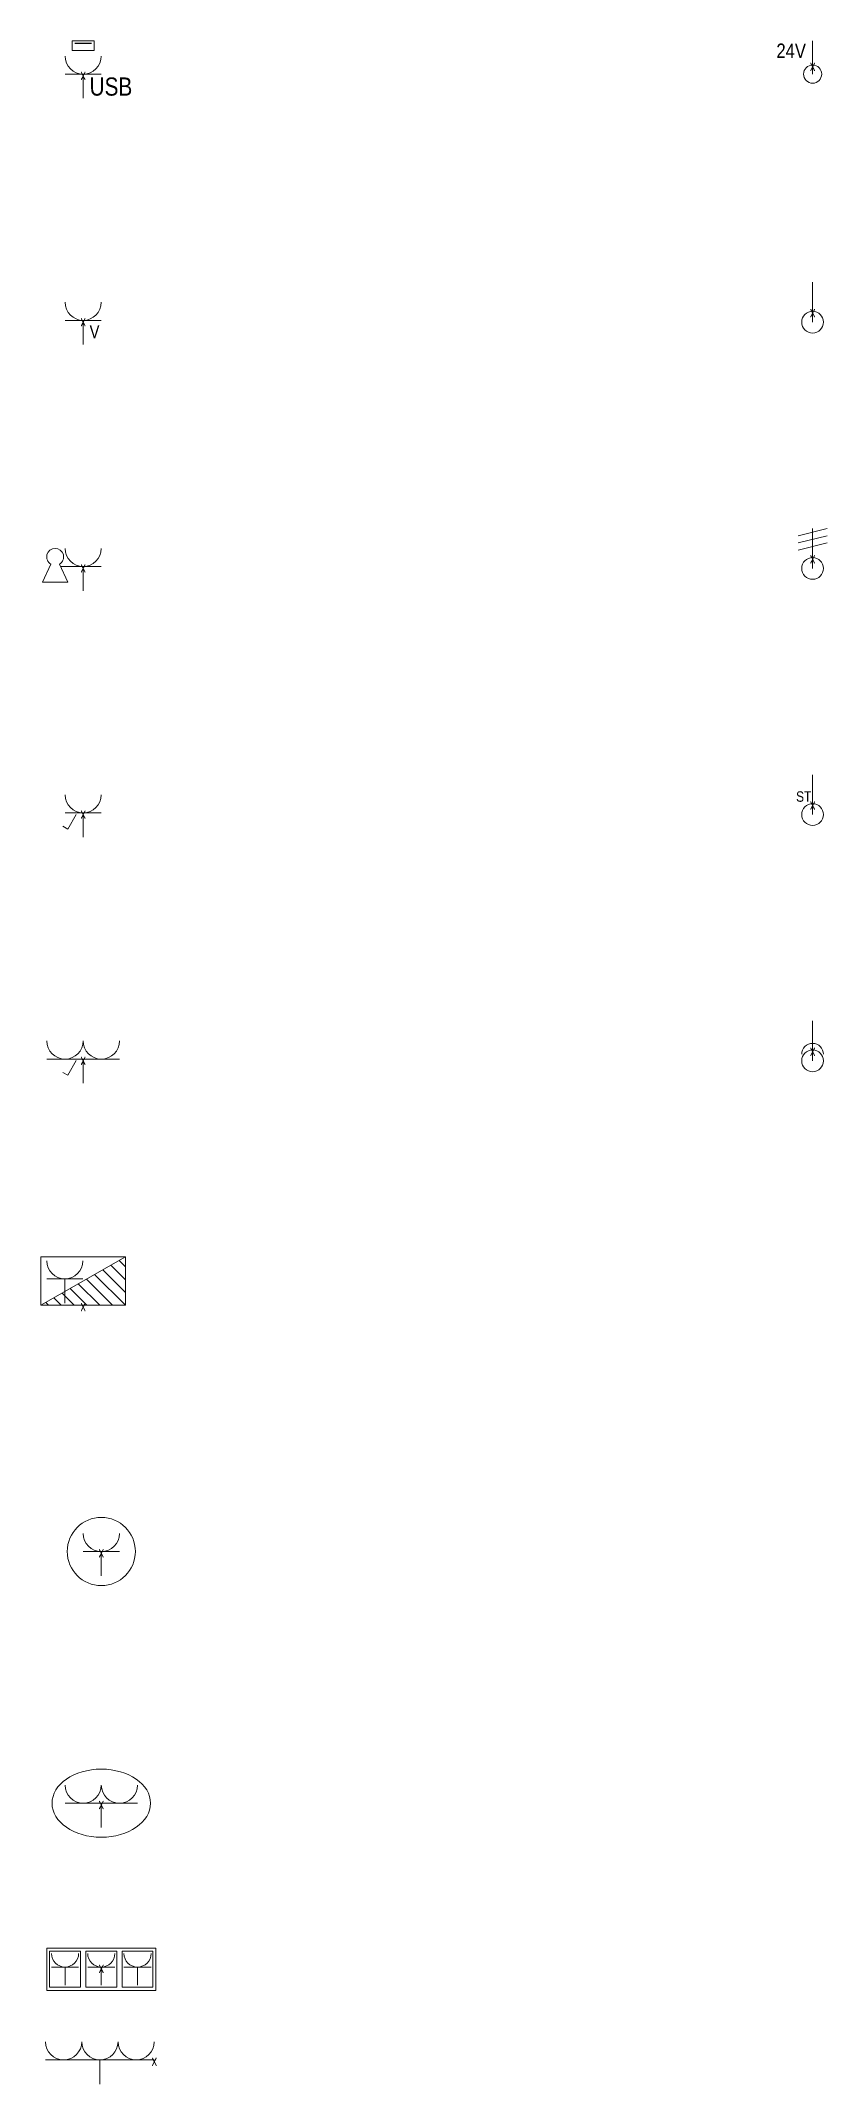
# Model space of a CAD drawing. Header units: metres. Extents: x -162 to 83385, y -62392 to -1971.
# Drawn here: x 12280 to 15531, y -10497 to -2050 of the extents above; entities that cross this region are included whole.
import ezdxf
from ezdxf.enums import TextEntityAlignment as Align

# ---------------------------------------------------------------- set-up
doc = ezdxf.new("R2010")
doc.units = ezdxf.units.M
doc.header["$LTSCALE"] = 0.5
for name, color, linetype, lineweight in [('ELIN_Attribut_01_Produkt_ID', 7, 'Continuous', 0), ('ELIN_Attribut_02_Stromkreis', 7, 'Continuous', 0), ('ELIN_Attribut_03_Verteilerbereich', 7, 'Continuous', 0), ('ELIN_Attribut_04_Montagehoehe', 7, 'Continuous', 0), ('ELIN_Attribut_05_Montageart', 7, 'Continuous', 0), ('ELIN_Attribut_06_Tuernummer', 7, 'Continuous', 0), ('ELIN_Attribut_07_Bemerkung', 7, 'Continuous', 0), ('ELIN_Attribut_08_Adresse', 7, 'Continuous', 0), ('ELIN_Attribut_10_AKZ1', 7, 'Continuous', 0), ('ELIN_Attribut_11_AKZ2', 7, 'Continuous', 0), ('ELIN_Attribut_12_Sonstiges1', 7, 'Continuous', 0), ('ELIN_Attribut_13_Sonstiges2', 7, 'Continuous', 0), ('ELIN_Attribut_14_Bauteil', 7, 'Continuous', 0), ('ELIN_Attribut_15_Ebene', 7, 'Continuous', 0), ('ELIN_Attribut_16_Raumnummer', 7, 'Continuous', 0), ('ELIN_Attribut_17_Raumname', 7, 'Continuous', 0), ('ELIN_Attribut_18_Montageabschnitt', 7, 'Continuous', 0), ('ELIN_Attribut_Basispunkt', 2, 'Continuous', 0), ('ELIN_Attribute_GEMOS', 11, 'Continuous', 0), ('ELIN_STS_BO_Steckdosen', 7, 'Continuous', 0), ('ELIN_STS_WA_Auslass', 7, 'Continuous', 0), ('ELIN_STS_WA_Steckdosen', 7, 'Continuous', 0)]:
    doc.layers.add(name, color=color, linetype=linetype, lineweight=lineweight)
doc.layers.get('0').off()
doc.styles.add('ARIAL_N', font='ARIALN.TTF')
doc.styles.add('ELIN_Attribute', font='isocp.shx', dxfattribs={"width": 0.8})

# ---------------------------------------------------------------- blocks, each defined once
blk = doc.blocks.new('ELIN_STS_STECKDOSE_VS_1F')
at = {"color": 0}
for p, q in [((75, 0), (-75, 0)), ((0, -100), (0, 0))]:
    blk.add_line(p, q, dxfattribs=at)
blk.add_arc((0, 75), 75, 180, 0, dxfattribs=at)
at = {"color": 0, "style": 'ARIAL_N'}
blk.add_text('V', height=53.8, dxfattribs=at).set_placement((26.5, -73.7))
at = {"layer": 'ELIN_Attribut_01_Produkt_ID', "style": 'ELIN_Attribute', "width": 0.8, "flags": 8}
blk.add_attdef('01_PRODUKT_ID', (134, -14.6, 0), '', height=150, dxfattribs=at)
at = {"layer": 'ELIN_Attribut_02_Stromkreis', "style": 'ELIN_Attribute', "width": 0.8, "flags": 8}
blk.add_attdef('02_STROMKREIS', (134, 185.4, 0), '', height=150, dxfattribs=at)
at = {"layer": 'ELIN_Attribut_03_Verteilerbereich', "style": 'ELIN_Attribute', "width": 0.8, "flags": 8}
blk.add_attdef('03_VERTEILERBEREICH', (-247.5, -404.4, 0), '', height=125, dxfattribs=at)
at = {"layer": 'ELIN_Attribut_04_Montagehoehe', "style": 'ELIN_Attribute', "width": 0.8, "flags": 8}
blk.add_attdef('04_MONTAGEHOEHE', text='', height=125, dxfattribs=at).set_placement((-139.3, -14.6, 0), align=Align.RIGHT)
at = {"layer": 'ELIN_Attribut_05_Montageart', "style": 'ELIN_Attribute', "width": 0.8, "flags": 8}
blk.add_attdef('05_MONTAGEART', (134, -204.4, 0), '', height=125, dxfattribs=at)
at = {"layer": 'ELIN_Attribut_06_Tuernummer', "style": 'ELIN_Attribute', "width": 0.8, "flags": 8}
blk.add_attdef('06_TUERNUMMER', text='', height=125, dxfattribs=at).set_placement((-139.3, -214.6, 0), align=Align.RIGHT)
at = {"layer": 'ELIN_Attribut_07_Bemerkung', "style": 'ELIN_Attribute', "width": 0.8, "flags": 8}
blk.add_attdef('07_BEMERKUNG', (-247.5, -604.4, 0), '', height=125, dxfattribs=at)
at = {"layer": 'ELIN_Attribut_08_Adresse', "style": 'ELIN_Attribute', "width": 0.8, "flags": 8}
blk.add_attdef('08_ADRESSE', (-247.5, -804.4, 0), '', height=125, dxfattribs=at)
at = {"layer": 'ELIN_Attribut_10_AKZ1', "style": 'ELIN_Attribute', "width": 0.8, "flags": 8}
blk.add_attdef('10_AKZ1', (-247.5, -1204.4, 0), '', height=125, dxfattribs=at)
at = {"layer": 'ELIN_Attribut_11_AKZ2', "style": 'ELIN_Attribute', "width": 0.8, "flags": 8}
blk.add_attdef('11_AKZ2', (-247.5, -1404.4, 0), '', height=125, dxfattribs=at)
at = {"layer": 'ELIN_Attribut_12_Sonstiges1', "style": 'ELIN_Attribute', "width": 0.8, "flags": 8}
blk.add_attdef('12_SONSTIGES1', (-247.5, -1604.4, 0), '', height=125, dxfattribs=at)
at = {"layer": 'ELIN_Attribut_13_Sonstiges2', "style": 'ELIN_Attribute', "width": 0.8, "flags": 8}
blk.add_attdef('13_SONSTIGES2', (-247.5, -1804.4, 0), '', height=125, dxfattribs=at)
at = {"layer": 'ELIN_Attribut_14_Bauteil', "style": 'ELIN_Attribute', "width": 0.8, "flags": 8}
blk.add_attdef('14_BAUTEIL', (-247.5, -2004.4, 0), '', height=125, dxfattribs=at)
at = {"layer": 'ELIN_Attribut_15_Ebene', "style": 'ELIN_Attribute', "width": 0.8, "flags": 8}
blk.add_attdef('15_EBENE', (-247.5, -2204.4, 0), '', height=125, dxfattribs=at)
at = {"layer": 'ELIN_Attribut_16_Raumnummer', "style": 'ELIN_Attribute', "width": 0.8, "flags": 8}
blk.add_attdef('16_RAUMNUMMER', (-247.5, -2404.4, 0), '', height=125, dxfattribs=at)
at = {"layer": 'ELIN_Attribut_17_Raumname', "style": 'ELIN_Attribute', "width": 0.8, "flags": 8}
blk.add_attdef('17_RAUMNAME', (-247.5, -2604.4, 0), '', height=125, dxfattribs=at)
at = {"layer": 'ELIN_Attribut_18_Montageabschnitt', "style": 'ELIN_Attribute', "width": 0.8, "flags": 8}
blk.add_attdef('18_MONTAGEABSCHNITT', (-247.5, -2804.4, 0), '', height=125, dxfattribs=at)
at = {"layer": 'ELIN_Attribut_Basispunkt', "style": 'ELIN_Attribute', "width": 0.8, "flags": 8}
blk.add_attdef('Basispunkt', text='', height=50, dxfattribs=at).set_placement((0, 0), align=Align.MIDDLE)
at = {"layer": 'ELIN_Attribute_GEMOS', "style": 'ELIN_Attribute', "width": 0.6}
for tag, p in [('G01_PRO02ID', (1620.5, 183.6)), ('G02_BEZEICHNUNG', (1620.5, -14.6, 0)), ('G03_DESCRIPTION', (1620.5, -204.4, 0)), ('G04_GEMOS-SYMBOL', (1623.8, -404.4, 0)), ('G05_GEMOS-TYP', (1623.8, -604.4, 0)), ('G06_ORTSKENNUNG', (1620.5, -804.4, 0)), ('G08_FREI1', (1620.5, -1004.4, 0)), ('G08_FREI2', (1620.5, -1204.4, 0))]:
    blk.add_attdef(tag, p, '', height=125, dxfattribs=at)
blk = doc.blocks.new('ELIN_STS_STECKDOSE_SPERRE_1F')
at = {"color": 0}
for p, q in [((-133.3, 9.8), (-168.3, -64.6)), ((-63.3, -64.6), (-98.3, 9.8)), ((-168.3, -64.6), (-63.3, -64.6)), ((0, 0), (-94.3, 0)), ((75, 0), (-75, 0)), ((0, -100), (0, 0))]:
    blk.add_line(p, q, dxfattribs=at)
for centre, radius, start, end in [((-115.8, 40.4), 35, 299.74488, 240.25512), ((0, 75), 75, 180, 0)]:
    blk.add_arc(centre, radius, start, end, dxfattribs=at)
at = {"layer": 'ELIN_Attribut_01_Produkt_ID', "style": 'ELIN_Attribute', "width": 0.8, "flags": 8}
blk.add_attdef('01_PRODUKT_ID', (141, -14.6, 0), '', height=150, dxfattribs=at)
at = {"layer": 'ELIN_Attribut_02_Stromkreis', "style": 'ELIN_Attribute', "width": 0.8, "flags": 8}
blk.add_attdef('02_STROMKREIS', (141, 185.4, 0), '', height=150, dxfattribs=at)
at = {"layer": 'ELIN_Attribut_03_Verteilerbereich', "style": 'ELIN_Attribute', "width": 0.8, "flags": 8}
blk.add_attdef('03_VERTEILERBEREICH', (-247.5, -404.4, 0), '', height=125, dxfattribs=at)
at = {"layer": 'ELIN_Attribut_04_Montagehoehe', "style": 'ELIN_Attribute', "width": 0.8, "flags": 8}
blk.add_attdef('04_MONTAGEHOEHE', text='', height=125, dxfattribs=at).set_placement((-207.5, -14.6, 0), align=Align.RIGHT)
at = {"layer": 'ELIN_Attribut_05_Montageart', "style": 'ELIN_Attribute', "width": 0.8, "flags": 8}
blk.add_attdef('05_MONTAGEART', (141, -204.4, 0), '', height=125, dxfattribs=at)
at = {"layer": 'ELIN_Attribut_06_Tuernummer', "style": 'ELIN_Attribute', "width": 0.8, "flags": 8}
blk.add_attdef('06_TUERNUMMER', text='', height=125, dxfattribs=at).set_placement((-207.5, -214.6, 0), align=Align.RIGHT)
at = {"layer": 'ELIN_Attribut_07_Bemerkung', "style": 'ELIN_Attribute', "width": 0.8, "flags": 8}
blk.add_attdef('07_BEMERKUNG', (-247.5, -604.4, 0), '', height=125, dxfattribs=at)
at = {"layer": 'ELIN_Attribut_08_Adresse', "style": 'ELIN_Attribute', "width": 0.8, "flags": 8}
blk.add_attdef('08_ADRESSE', (-247.5, -804.4, 0), '', height=125, dxfattribs=at)
at = {"layer": 'ELIN_Attribut_10_AKZ1', "style": 'ELIN_Attribute', "width": 0.8, "flags": 8}
blk.add_attdef('10_AKZ1', (-247.5, -1204.4, 0), '', height=125, dxfattribs=at)
at = {"layer": 'ELIN_Attribut_11_AKZ2', "style": 'ELIN_Attribute', "width": 0.8, "flags": 8}
blk.add_attdef('11_AKZ2', (-247.5, -1404.4, 0), '', height=125, dxfattribs=at)
at = {"layer": 'ELIN_Attribut_12_Sonstiges1', "style": 'ELIN_Attribute', "width": 0.8, "flags": 8}
blk.add_attdef('12_SONSTIGES1', (-247.5, -1604.4, 0), '', height=125, dxfattribs=at)
at = {"layer": 'ELIN_Attribut_13_Sonstiges2', "style": 'ELIN_Attribute', "width": 0.8, "flags": 8}
blk.add_attdef('13_SONSTIGES2', (-247.5, -1804.4, 0), '', height=125, dxfattribs=at)
at = {"layer": 'ELIN_Attribut_14_Bauteil', "style": 'ELIN_Attribute', "width": 0.8, "flags": 8}
blk.add_attdef('14_BAUTEIL', (-247.5, -2004.4, 0), '', height=125, dxfattribs=at)
at = {"layer": 'ELIN_Attribut_15_Ebene', "style": 'ELIN_Attribute', "width": 0.8, "flags": 8}
blk.add_attdef('15_EBENE', (-247.5, -2204.4, 0), '', height=125, dxfattribs=at)
at = {"layer": 'ELIN_Attribut_16_Raumnummer', "style": 'ELIN_Attribute', "width": 0.8, "flags": 8}
blk.add_attdef('16_RAUMNUMMER', (-247.5, -2404.4, 0), '', height=125, dxfattribs=at)
at = {"layer": 'ELIN_Attribut_17_Raumname', "style": 'ELIN_Attribute', "width": 0.8, "flags": 8}
blk.add_attdef('17_RAUMNAME', (-247.5, -2604.4, 0), '', height=125, dxfattribs=at)
at = {"layer": 'ELIN_Attribut_18_Montageabschnitt', "style": 'ELIN_Attribute', "width": 0.8, "flags": 8}
blk.add_attdef('18_MONTAGEABSCHNITT', (-247.5, -2804.4, 0), '', height=125, dxfattribs=at)
at = {"layer": 'ELIN_Attribut_Basispunkt', "style": 'ELIN_Attribute', "width": 0.8, "flags": 8}
blk.add_attdef('Basispunkt', text='', height=50, dxfattribs=at).set_placement((0, 0), align=Align.MIDDLE)
at = {"layer": 'ELIN_Attribute_GEMOS', "style": 'ELIN_Attribute', "width": 0.6}
for tag, p in [('G01_PRO02ID', (1620.5, 183.6)), ('G02_BEZEICHNUNG', (1620.5, -14.6, 0)), ('G03_DESCRIPTION', (1620.5, -204.4, 0)), ('G04_GEMOS-SYMBOL', (1623.8, -404.4, 0)), ('G05_GEMOS-TYP', (1623.8, -604.4, 0)), ('G06_ORTSKENNUNG', (1620.5, -804.4, 0)), ('G08_FREI1', (1620.5, -1004.4, 0)), ('G08_FREI2', (1620.5, -1204.4, 0))]:
    blk.add_attdef(tag, p, '', height=125, dxfattribs=at)
blk = doc.blocks.new('ELIN_STS_STECKDOSE_SCHB_1F')
at = {"color": 0}
for p, q in [((-64, -67), (-84.6, -54.9)), ((75, 0), (-75, 0)), ((-28.3, -6.2), (-64, -67)), ((0, -100), (0, 0))]:
    blk.add_line(p, q, dxfattribs=at)
blk.add_arc((0, 75), 75, 180, 0, dxfattribs=at)
at = {"layer": 'ELIN_Attribut_01_Produkt_ID', "style": 'ELIN_Attribute', "width": 0.8, "flags": 8}
blk.add_attdef('01_PRODUKT_ID', (128.5, -14.6, 0), '', height=150, dxfattribs=at)
at = {"layer": 'ELIN_Attribut_02_Stromkreis', "style": 'ELIN_Attribute', "width": 0.8, "flags": 8}
blk.add_attdef('02_STROMKREIS', (128.5, 185.4, 0), '', height=150, dxfattribs=at)
at = {"layer": 'ELIN_Attribut_03_Verteilerbereich', "style": 'ELIN_Attribute', "width": 0.8, "flags": 8}
blk.add_attdef('03_VERTEILERBEREICH', (-247.5, -404.4, 0), '', height=125, dxfattribs=at)
at = {"layer": 'ELIN_Attribut_04_Montagehoehe', "style": 'ELIN_Attribute', "width": 0.8, "flags": 8}
blk.add_attdef('04_MONTAGEHOEHE', text='', height=125, dxfattribs=at).set_placement((-144.8, -14.6, 0), align=Align.RIGHT)
at = {"layer": 'ELIN_Attribut_05_Montageart', "style": 'ELIN_Attribute', "width": 0.8, "flags": 8}
blk.add_attdef('05_MONTAGEART', (128.5, -204.4, 0), '', height=125, dxfattribs=at)
at = {"layer": 'ELIN_Attribut_06_Tuernummer', "style": 'ELIN_Attribute', "width": 0.8, "flags": 8}
blk.add_attdef('06_TUERNUMMER', text='', height=125, dxfattribs=at).set_placement((-144.8, -214.6, 0), align=Align.RIGHT)
at = {"layer": 'ELIN_Attribut_07_Bemerkung', "style": 'ELIN_Attribute', "width": 0.8, "flags": 8}
blk.add_attdef('07_BEMERKUNG', (-247.5, -604.4, 0), '', height=125, dxfattribs=at)
at = {"layer": 'ELIN_Attribut_08_Adresse', "style": 'ELIN_Attribute', "width": 0.8, "flags": 8}
blk.add_attdef('08_ADRESSE', (-247.5, -804.4, 0), '', height=125, dxfattribs=at)
at = {"layer": 'ELIN_Attribut_10_AKZ1', "style": 'ELIN_Attribute', "width": 0.8, "flags": 8}
blk.add_attdef('10_AKZ1', (-247.5, -1204.4, 0), '', height=125, dxfattribs=at)
at = {"layer": 'ELIN_Attribut_11_AKZ2', "style": 'ELIN_Attribute', "width": 0.8, "flags": 8}
blk.add_attdef('11_AKZ2', (-247.5, -1404.4, 0), '', height=125, dxfattribs=at)
at = {"layer": 'ELIN_Attribut_12_Sonstiges1', "style": 'ELIN_Attribute', "width": 0.8, "flags": 8}
blk.add_attdef('12_SONSTIGES1', (-247.5, -1604.4, 0), '', height=125, dxfattribs=at)
at = {"layer": 'ELIN_Attribut_13_Sonstiges2', "style": 'ELIN_Attribute', "width": 0.8, "flags": 8}
blk.add_attdef('13_SONSTIGES2', (-247.5, -1804.4, 0), '', height=125, dxfattribs=at)
at = {"layer": 'ELIN_Attribut_14_Bauteil', "style": 'ELIN_Attribute', "width": 0.8, "flags": 8}
blk.add_attdef('14_BAUTEIL', (-247.5, -2004.4, 0), '', height=125, dxfattribs=at)
at = {"layer": 'ELIN_Attribut_15_Ebene', "style": 'ELIN_Attribute', "width": 0.8, "flags": 8}
blk.add_attdef('15_EBENE', (-247.5, -2204.4, 0), '', height=125, dxfattribs=at)
at = {"layer": 'ELIN_Attribut_16_Raumnummer', "style": 'ELIN_Attribute', "width": 0.8, "flags": 8}
blk.add_attdef('16_RAUMNUMMER', (-247.5, -2404.4, 0), '', height=125, dxfattribs=at)
at = {"layer": 'ELIN_Attribut_17_Raumname', "style": 'ELIN_Attribute', "width": 0.8, "flags": 8}
blk.add_attdef('17_RAUMNAME', (-247.5, -2604.4, 0), '', height=125, dxfattribs=at)
at = {"layer": 'ELIN_Attribut_18_Montageabschnitt', "style": 'ELIN_Attribute', "width": 0.8, "flags": 8}
blk.add_attdef('18_MONTAGEABSCHNITT', (-247.5, -2804.4, 0), '', height=125, dxfattribs=at)
at = {"layer": 'ELIN_Attribut_Basispunkt', "style": 'ELIN_Attribute', "width": 0.8, "flags": 8}
blk.add_attdef('Basispunkt', text='', height=50, dxfattribs=at).set_placement((0, 0), align=Align.MIDDLE)
at = {"layer": 'ELIN_Attribute_GEMOS', "style": 'ELIN_Attribute', "width": 0.6}
for tag, p in [('G01_PRO02ID', (1620.5, 183.6)), ('G02_BEZEICHNUNG', (1620.5, -14.6, 0)), ('G03_DESCRIPTION', (1620.5, -204.4, 0)), ('G04_GEMOS-SYMBOL', (1623.8, -404.4, 0)), ('G05_GEMOS-TYP', (1623.8, -604.4, 0)), ('G06_ORTSKENNUNG', (1620.5, -804.4, 0)), ('G08_FREI1', (1620.5, -1004.4, 0)), ('G08_FREI2', (1620.5, -1204.4, 0))]:
    blk.add_attdef(tag, p, '', height=125, dxfattribs=at)
blk = doc.blocks.new('ELIN_STS_STECKDOSE_SCHB_2F')
at = {"color": 0}
for p, q in [((150, 0), (-150, 0)), ((0, -100), (0, 0)), ((-64, -67), (-84.6, -54.9)), ((-28.3, -6.2), (-64, -67))]:
    blk.add_line(p, q, dxfattribs=at)
for centre in [(-75, 75), (75, 75)]:
    blk.add_arc(centre, 75, 180, 0, dxfattribs=at)
at = {"layer": 'ELIN_Attribut_01_Produkt_ID', "style": 'ELIN_Attribute', "width": 0.8, "flags": 8}
blk.add_attdef('01_PRODUKT_ID', (188.5, -14.6, 0), '', height=150, dxfattribs=at)
at = {"layer": 'ELIN_Attribut_02_Stromkreis', "style": 'ELIN_Attribute', "width": 0.8, "flags": 8}
blk.add_attdef('02_STROMKREIS', (188.5, 185.4, 0), '', height=150, dxfattribs=at)
at = {"layer": 'ELIN_Attribut_03_Verteilerbereich', "style": 'ELIN_Attribute', "width": 0.8, "flags": 8}
blk.add_attdef('03_VERTEILERBEREICH', (-247.5, -404.4, 0), '', height=125, dxfattribs=at)
at = {"layer": 'ELIN_Attribut_04_Montagehoehe', "style": 'ELIN_Attribute', "width": 0.8, "flags": 8}
blk.add_attdef('04_MONTAGEHOEHE', text='', height=125, dxfattribs=at).set_placement((-189.5, -14.6, 0), align=Align.RIGHT)
at = {"layer": 'ELIN_Attribut_05_Montageart', "style": 'ELIN_Attribute', "width": 0.8, "flags": 8}
blk.add_attdef('05_MONTAGEART', (188.5, -204.4, 0), '', height=125, dxfattribs=at)
at = {"layer": 'ELIN_Attribut_06_Tuernummer', "style": 'ELIN_Attribute', "width": 0.8, "flags": 8}
blk.add_attdef('06_TUERNUMMER', text='', height=125, dxfattribs=at).set_placement((-189.5, -214.6, 0), align=Align.RIGHT)
at = {"layer": 'ELIN_Attribut_07_Bemerkung', "style": 'ELIN_Attribute', "width": 0.8, "flags": 8}
blk.add_attdef('07_BEMERKUNG', (-247.5, -604.4, 0), '', height=125, dxfattribs=at)
at = {"layer": 'ELIN_Attribut_08_Adresse', "style": 'ELIN_Attribute', "width": 0.8, "flags": 8}
blk.add_attdef('08_ADRESSE', (-247.5, -804.4, 0), '', height=125, dxfattribs=at)
at = {"layer": 'ELIN_Attribut_10_AKZ1', "style": 'ELIN_Attribute', "width": 0.8, "flags": 8}
blk.add_attdef('10_AKZ1', (-247.5, -1204.4, 0), '', height=125, dxfattribs=at)
at = {"layer": 'ELIN_Attribut_11_AKZ2', "style": 'ELIN_Attribute', "width": 0.8, "flags": 8}
blk.add_attdef('11_AKZ2', (-247.5, -1404.4, 0), '', height=125, dxfattribs=at)
at = {"layer": 'ELIN_Attribut_12_Sonstiges1', "style": 'ELIN_Attribute', "width": 0.8, "flags": 8}
blk.add_attdef('12_SONSTIGES1', (-247.5, -1604.4, 0), '', height=125, dxfattribs=at)
at = {"layer": 'ELIN_Attribut_13_Sonstiges2', "style": 'ELIN_Attribute', "width": 0.8, "flags": 8}
blk.add_attdef('13_SONSTIGES2', (-247.5, -1804.4, 0), '', height=125, dxfattribs=at)
at = {"layer": 'ELIN_Attribut_14_Bauteil', "style": 'ELIN_Attribute', "width": 0.8, "flags": 8}
blk.add_attdef('14_BAUTEIL', (-247.5, -2004.4, 0), '', height=125, dxfattribs=at)
at = {"layer": 'ELIN_Attribut_15_Ebene', "style": 'ELIN_Attribute', "width": 0.8, "flags": 8}
blk.add_attdef('15_EBENE', (-247.5, -2204.4, 0), '', height=125, dxfattribs=at)
at = {"layer": 'ELIN_Attribut_16_Raumnummer', "style": 'ELIN_Attribute', "width": 0.8, "flags": 8}
blk.add_attdef('16_RAUMNUMMER', (-247.5, -2404.4, 0), '', height=125, dxfattribs=at)
at = {"layer": 'ELIN_Attribut_17_Raumname', "style": 'ELIN_Attribute', "width": 0.8, "flags": 8}
blk.add_attdef('17_RAUMNAME', (-247.5, -2604.4, 0), '', height=125, dxfattribs=at)
at = {"layer": 'ELIN_Attribut_18_Montageabschnitt', "style": 'ELIN_Attribute', "width": 0.8, "flags": 8}
blk.add_attdef('18_MONTAGEABSCHNITT', (-247.5, -2804.4, 0), '', height=125, dxfattribs=at)
at = {"layer": 'ELIN_Attribut_Basispunkt', "style": 'ELIN_Attribute', "width": 0.8, "flags": 8}
blk.add_attdef('Basispunkt', text='', height=50, dxfattribs=at).set_placement((0, 0), align=Align.MIDDLE)
at = {"layer": 'ELIN_Attribute_GEMOS', "style": 'ELIN_Attribute', "width": 0.6}
for tag, p in [('G01_PRO02ID', (1620.5, 183.6)), ('G02_BEZEICHNUNG', (1620.5, -14.6, 0)), ('G03_DESCRIPTION', (1620.5, -204.4, 0)), ('G04_GEMOS-SYMBOL', (1623.8, -404.4, 0)), ('G05_GEMOS-TYP', (1623.8, -604.4, 0)), ('G06_ORTSKENNUNG', (1620.5, -804.4, 0)), ('G08_FREI1', (1620.5, -1004.4, 0)), ('G08_FREI2', (1620.5, -1204.4, 0))]:
    blk.add_attdef(tag, p, '', height=125, dxfattribs=at)
blk = doc.blocks.new('ELIN_STS_STECKDOSENPANEL')
at = {"color": 0}
for p, q in [((175, 200), (-175, 200)), ((-175, 200), (-175, 0)), ((-175, 0), (175, 200)), ((175, 158.7), (148.7, 185)), ((175, 0), (175, 200)), ((-0.8, 109.2), (-150.8, 109.2)), ((-75.8, 9.2), (-75.8, 109.2)), ((68.6, 0), (-20, 88.6)), ((121.6, 0), (13.8, 107.9)), ((174.6, 0), (47.5, 127.1)), ((175, 52.7), (81.2, 146.4)), ((175, 105.7), (115, 165.7)), ((-175, 0), (175, 0)), ((-143.6, 0), (-155, 11.4)), ((-90.5, 0), (-121.2, 30.7)), ((-37.5, 0), (-87.5, 50)), ((15.5, 0), (-53.7, 69.3))]:
    blk.add_line(p, q, dxfattribs=at)
blk.add_arc((-75.8, 184.2), 75, 180, 0, dxfattribs=at)
at = {"layer": 'ELIN_Attribut_01_Produkt_ID', "style": 'ELIN_Attribute', "width": 0.8, "flags": 8}
blk.add_attdef('01_PRODUKT_ID', (214.5, -14.6, 0), '', height=150, dxfattribs=at)
at = {"layer": 'ELIN_Attribut_02_Stromkreis', "style": 'ELIN_Attribute', "width": 0.8, "flags": 8}
blk.add_attdef('02_STROMKREIS', (214.5, 185.4, 0), '', height=150, dxfattribs=at)
at = {"layer": 'ELIN_Attribut_03_Verteilerbereich', "style": 'ELIN_Attribute', "width": 0.8, "flags": 8}
blk.add_attdef('03_VERTEILERBEREICH', (-247.5, -404.4, 0), '', height=125, dxfattribs=at)
at = {"layer": 'ELIN_Attribut_04_Montagehoehe', "style": 'ELIN_Attribute', "width": 0.8, "flags": 8}
blk.add_attdef('04_MONTAGEHOEHE', text='', height=125, dxfattribs=at).set_placement((-228.5, -14.6, 0), align=Align.RIGHT)
at = {"layer": 'ELIN_Attribut_05_Montageart', "style": 'ELIN_Attribute', "width": 0.8, "flags": 8}
blk.add_attdef('05_MONTAGEART', (214.5, -204.4, 0), '', height=125, dxfattribs=at)
at = {"layer": 'ELIN_Attribut_06_Tuernummer', "style": 'ELIN_Attribute', "width": 0.8, "flags": 8}
blk.add_attdef('06_TUERNUMMER', text='', height=125, dxfattribs=at).set_placement((-228.5, -214.6, 0), align=Align.RIGHT)
at = {"layer": 'ELIN_Attribut_07_Bemerkung', "style": 'ELIN_Attribute', "width": 0.8, "flags": 8}
blk.add_attdef('07_BEMERKUNG', (-247.5, -604.4, 0), '', height=125, dxfattribs=at)
at = {"layer": 'ELIN_Attribut_08_Adresse', "style": 'ELIN_Attribute', "width": 0.8, "flags": 8}
blk.add_attdef('08_ADRESSE', (-247.5, -804.4, 0), '', height=125, dxfattribs=at)
at = {"layer": 'ELIN_Attribut_10_AKZ1', "style": 'ELIN_Attribute', "width": 0.8, "flags": 8}
blk.add_attdef('10_AKZ1', (-247.5, -1204.4, 0), '', height=125, dxfattribs=at)
at = {"layer": 'ELIN_Attribut_11_AKZ2', "style": 'ELIN_Attribute', "width": 0.8, "flags": 8}
blk.add_attdef('11_AKZ2', (-247.5, -1404.4, 0), '', height=125, dxfattribs=at)
at = {"layer": 'ELIN_Attribut_12_Sonstiges1', "style": 'ELIN_Attribute', "width": 0.8, "flags": 8}
blk.add_attdef('12_SONSTIGES1', (-247.5, -1604.4, 0), '', height=125, dxfattribs=at)
at = {"layer": 'ELIN_Attribut_13_Sonstiges2', "style": 'ELIN_Attribute', "width": 0.8, "flags": 8}
blk.add_attdef('13_SONSTIGES2', (-247.5, -1804.4, 0), '', height=125, dxfattribs=at)
at = {"layer": 'ELIN_Attribut_14_Bauteil', "style": 'ELIN_Attribute', "width": 0.8, "flags": 8}
blk.add_attdef('14_BAUTEIL', (-247.5, -2004.4, 0), '', height=125, dxfattribs=at)
at = {"layer": 'ELIN_Attribut_15_Ebene', "style": 'ELIN_Attribute', "width": 0.8, "flags": 8}
blk.add_attdef('15_EBENE', (-247.5, -2204.4, 0), '', height=125, dxfattribs=at)
at = {"layer": 'ELIN_Attribut_16_Raumnummer', "style": 'ELIN_Attribute', "width": 0.8, "flags": 8}
blk.add_attdef('16_RAUMNUMMER', (-247.5, -2404.4, 0), '', height=125, dxfattribs=at)
at = {"layer": 'ELIN_Attribut_17_Raumname', "style": 'ELIN_Attribute', "width": 0.8, "flags": 8}
blk.add_attdef('17_RAUMNAME', (-247.5, -2604.4, 0), '', height=125, dxfattribs=at)
at = {"layer": 'ELIN_Attribut_18_Montageabschnitt', "style": 'ELIN_Attribute', "width": 0.8, "flags": 8}
blk.add_attdef('18_MONTAGEABSCHNITT', (-247.5, -2804.4, 0), '', height=125, dxfattribs=at)
at = {"layer": 'ELIN_Attribut_Basispunkt', "style": 'ELIN_Attribute', "width": 0.8, "flags": 8}
blk.add_attdef('Basispunkt', text='', height=50, dxfattribs=at).set_placement((0, 0), align=Align.MIDDLE)
at = {"layer": 'ELIN_Attribute_GEMOS', "style": 'ELIN_Attribute', "width": 0.6}
for tag, p in [('G01_PRO02ID', (1620.5, 183.6)), ('G02_BEZEICHNUNG', (1620.5, -14.6, 0)), ('G03_DESCRIPTION', (1620.5, -204.4, 0)), ('G04_GEMOS-SYMBOL', (1623.8, -404.4, 0)), ('G05_GEMOS-TYP', (1623.8, -604.4, 0)), ('G06_ORTSKENNUNG', (1620.5, -804.4, 0)), ('G08_FREI1', (1620.5, -1004.4, 0)), ('G08_FREI2', (1620.5, -1204.4, 0))]:
    blk.add_attdef(tag, p, '', height=125, dxfattribs=at)
blk = doc.blocks.new('ELIN_STS_STECKDOSE_1F_BODENEINBAU')
at = {"color": 0}
for p, q in [((75, 0), (-75, 0)), ((0, -100), (0, 0))]:
    blk.add_line(p, q, dxfattribs=at)
blk.add_circle((0, 0), 140.8)
blk.add_arc((0, 75), 75, 180, 0, dxfattribs=at)
at = {"layer": 'ELIN_Attribut_01_Produkt_ID', "style": 'ELIN_Attribute', "width": 0.8, "flags": 8}
blk.add_attdef('01_PRODUKT_ID', (168.4, -14.6, 0), '', height=150, dxfattribs=at)
at = {"layer": 'ELIN_Attribut_02_Stromkreis', "style": 'ELIN_Attribute', "width": 0.8, "flags": 8}
blk.add_attdef('02_STROMKREIS', (168.4, 185.4, 0), '', height=150, dxfattribs=at)
at = {"layer": 'ELIN_Attribut_03_Verteilerbereich', "style": 'ELIN_Attribute', "width": 0.8, "flags": 9}
blk.add_attdef('03_VERTEILERBEREICH', (-247.5, -404.4, 0), '', height=125, dxfattribs=at)
at = {"layer": 'ELIN_Attribut_04_Montagehoehe', "style": 'ELIN_Attribute', "width": 0.8, "flags": 8}
blk.add_attdef('04_MONTAGEHOEHE', text='', height=125, dxfattribs=at).set_placement((-205.8, -14.6, 0), align=Align.RIGHT)
at = {"layer": 'ELIN_Attribut_05_Montageart', "style": 'ELIN_Attribute', "width": 0.8, "flags": 8}
blk.add_attdef('05_MONTAGEART', (168.4, -204.4, 0), '', height=125, dxfattribs=at)
at = {"layer": 'ELIN_Attribut_06_Tuernummer', "style": 'ELIN_Attribute', "width": 0.8, "flags": 8}
blk.add_attdef('06_TUERNUMMER', text='', height=125, dxfattribs=at).set_placement((-205.8, -214.6, 0), align=Align.RIGHT)
at = {"layer": 'ELIN_Attribut_07_Bemerkung', "style": 'ELIN_Attribute', "width": 0.8, "flags": 8}
blk.add_attdef('07_BEMERKUNG', (-247.5, -604.4, 0), '', height=125, dxfattribs=at)
at = {"layer": 'ELIN_Attribut_08_Adresse', "style": 'ELIN_Attribute', "width": 0.8, "flags": 8}
blk.add_attdef('08_ADRESSE', (-247.5, -804.4, 0), '', height=125, dxfattribs=at)
at = {"layer": 'ELIN_Attribut_10_AKZ1', "style": 'ELIN_Attribute', "width": 0.8, "flags": 8}
blk.add_attdef('10_AKZ1', (-247.5, -1204.4, 0), '', height=125, dxfattribs=at)
at = {"layer": 'ELIN_Attribut_11_AKZ2', "style": 'ELIN_Attribute', "width": 0.8, "flags": 8}
blk.add_attdef('11_AKZ2', (-247.5, -1404.4, 0), '', height=125, dxfattribs=at)
at = {"layer": 'ELIN_Attribut_12_Sonstiges1', "style": 'ELIN_Attribute', "width": 0.8, "flags": 8}
blk.add_attdef('12_SONSTIGES1', (-247.5, -1604.4, 0), '', height=125, dxfattribs=at)
at = {"layer": 'ELIN_Attribut_13_Sonstiges2', "style": 'ELIN_Attribute', "width": 0.8, "flags": 8}
blk.add_attdef('13_SONSTIGES2', (-247.5, -1804.4, 0), '', height=125, dxfattribs=at)
at = {"layer": 'ELIN_Attribut_14_Bauteil', "style": 'ELIN_Attribute', "width": 0.8, "flags": 9}
blk.add_attdef('14_BAUTEIL', (-247.5, -2004.4, 0), '', height=125, dxfattribs=at)
at = {"layer": 'ELIN_Attribut_15_Ebene', "style": 'ELIN_Attribute', "width": 0.8, "flags": 9}
blk.add_attdef('15_EBENE', (-247.5, -2204.4, 0), '', height=125, dxfattribs=at)
at = {"layer": 'ELIN_Attribut_16_Raumnummer', "style": 'ELIN_Attribute', "width": 0.8, "flags": 9}
blk.add_attdef('16_RAUMNUMMER', (-247.5, -2404.4, 0), '', height=125, dxfattribs=at)
at = {"layer": 'ELIN_Attribut_17_Raumname', "style": 'ELIN_Attribute', "width": 0.8, "flags": 9}
blk.add_attdef('17_RAUMNAME', (-247.5, -2604.4, 0), '', height=125, dxfattribs=at)
at = {"layer": 'ELIN_Attribut_18_Montageabschnitt', "style": 'ELIN_Attribute', "width": 0.8, "flags": 9}
blk.add_attdef('18_MONTAGEABSCHNITT', (-247.5, -2804.4, 0), '', height=125, dxfattribs=at)
at = {"layer": 'ELIN_Attribut_Basispunkt', "style": 'ELIN_Attribute', "width": 0.8, "flags": 8}
blk.add_attdef('Basispunkt', text='', height=50, dxfattribs=at).set_placement((0, 0), align=Align.MIDDLE)
at = {"layer": 'ELIN_Attribute_GEMOS', "style": 'ELIN_Attribute', "width": 0.6}
for tag, p in [('G01_PRO02ID', (1620.5, 183.6)), ('G02_BEZEICHNUNG', (1620.5, -14.6, 0)), ('G03_DESCRIPTION', (1620.5, -204.4, 0)), ('G04_GEMOS-SYMBOL', (1623.8, -404.4, 0)), ('G05_GEMOS-TYP', (1623.8, -604.4, 0)), ('G06_ORTSKENNUNG', (1620.5, -804.4, 0)), ('G08_FREI1', (1620.5, -1004.4, 0)), ('G08_FREI2', (1620.5, -1204.4, 0))]:
    blk.add_attdef(tag, p, '', height=125, dxfattribs=at)
blk = doc.blocks.new('ELIN_STS_STECKDOSE_1F_USB')
at = {"color": 0}
for p, q in [((75, 0), (-75, 0)), ((0, -100), (0, 0))]:
    blk.add_line(p, q, dxfattribs=at)
blk.add_lwpolyline([(-45, 97.5), (45, 97.5), (45, 137.5), (-45, 137.5)], close=True)
at = {"const_width": 5}
blk.add_lwpolyline([(-35, 127.5), (35, 127.5)], dxfattribs=at)
at = {"color": 0}
blk.add_arc((0, 75), 75, 180, 0, dxfattribs=at)
at = {"color": 0, "style": 'ARIAL_N'}
blk.add_text('USB', height=75, dxfattribs=at).set_placement((26.5, -88.8))
at = {"layer": 'ELIN_Attribut_01_Produkt_ID', "style": 'ELIN_Attribute', "width": 0.8, "flags": 8}
blk.add_attdef('01_PRODUKT_ID', (134, -14.6, 0), '', height=150, dxfattribs=at)
at = {"layer": 'ELIN_Attribut_02_Stromkreis', "style": 'ELIN_Attribute', "width": 0.8, "flags": 8}
blk.add_attdef('02_STROMKREIS', (134, 185.4, 0), '', height=150, dxfattribs=at)
at = {"layer": 'ELIN_Attribut_03_Verteilerbereich', "style": 'ELIN_Attribute', "width": 0.8, "flags": 8}
blk.add_attdef('03_VERTEILERBEREICH', (-247.5, -404.4, 0), '', height=125, dxfattribs=at)
at = {"layer": 'ELIN_Attribut_04_Montagehoehe', "style": 'ELIN_Attribute', "width": 0.8, "flags": 8}
blk.add_attdef('04_MONTAGEHOEHE', text='', height=125, dxfattribs=at).set_placement((-139.3, -14.6, 0), align=Align.RIGHT)
at = {"layer": 'ELIN_Attribut_05_Montageart', "style": 'ELIN_Attribute', "width": 0.8, "flags": 8}
blk.add_attdef('05_MONTAGEART', (134, -204.4, 0), '', height=125, dxfattribs=at)
at = {"layer": 'ELIN_Attribut_06_Tuernummer', "style": 'ELIN_Attribute', "width": 0.8, "flags": 8}
blk.add_attdef('06_TUERNUMMER', text='', height=125, dxfattribs=at).set_placement((-139.3, -214.6, 0), align=Align.RIGHT)
at = {"layer": 'ELIN_Attribut_07_Bemerkung', "style": 'ELIN_Attribute', "width": 0.8, "flags": 8}
blk.add_attdef('07_BEMERKUNG', (-247.5, -604.4, 0), '', height=125, dxfattribs=at)
at = {"layer": 'ELIN_Attribut_08_Adresse', "style": 'ELIN_Attribute', "width": 0.8, "flags": 8}
blk.add_attdef('08_ADRESSE', (-247.5, -804.4, 0), '', height=125, dxfattribs=at)
at = {"layer": 'ELIN_Attribut_10_AKZ1', "style": 'ELIN_Attribute', "width": 0.8, "flags": 8}
blk.add_attdef('10_AKZ1', (-247.5, -1204.4, 0), '', height=125, dxfattribs=at)
at = {"layer": 'ELIN_Attribut_11_AKZ2', "style": 'ELIN_Attribute', "width": 0.8, "flags": 8}
blk.add_attdef('11_AKZ2', (-247.5, -1404.4, 0), '', height=125, dxfattribs=at)
at = {"layer": 'ELIN_Attribut_12_Sonstiges1', "style": 'ELIN_Attribute', "width": 0.8, "flags": 8}
blk.add_attdef('12_SONSTIGES1', (-247.5, -1604.4, 0), '', height=125, dxfattribs=at)
at = {"layer": 'ELIN_Attribut_13_Sonstiges2', "style": 'ELIN_Attribute', "width": 0.8, "flags": 8}
blk.add_attdef('13_SONSTIGES2', (-247.5, -1804.4, 0), '', height=125, dxfattribs=at)
at = {"layer": 'ELIN_Attribut_14_Bauteil', "style": 'ELIN_Attribute', "width": 0.8, "flags": 8}
blk.add_attdef('14_BAUTEIL', (-247.5, -2004.4, 0), '', height=125, dxfattribs=at)
at = {"layer": 'ELIN_Attribut_15_Ebene', "style": 'ELIN_Attribute', "width": 0.8, "flags": 8}
blk.add_attdef('15_EBENE', (-247.5, -2204.4, 0), '', height=125, dxfattribs=at)
at = {"layer": 'ELIN_Attribut_16_Raumnummer', "style": 'ELIN_Attribute', "width": 0.8, "flags": 8}
blk.add_attdef('16_RAUMNUMMER', (-247.5, -2404.4, 0), '', height=125, dxfattribs=at)
at = {"layer": 'ELIN_Attribut_17_Raumname', "style": 'ELIN_Attribute', "width": 0.8, "flags": 8}
blk.add_attdef('17_RAUMNAME', (-247.5, -2604.4, 0), '', height=125, dxfattribs=at)
at = {"layer": 'ELIN_Attribut_18_Montageabschnitt', "style": 'ELIN_Attribute', "width": 0.8, "flags": 8}
blk.add_attdef('18_MONTAGEABSCHNITT', (-247.5, -2804.4, 0), '', height=125, dxfattribs=at)
at = {"layer": 'ELIN_Attribut_Basispunkt', "style": 'ELIN_Attribute', "width": 0.8, "flags": 8}
blk.add_attdef('Basispunkt', text='', height=50, dxfattribs=at).set_placement((0, 0), align=Align.MIDDLE)
at = {"layer": 'ELIN_Attribute_GEMOS', "style": 'ELIN_Attribute', "width": 0.6}
for tag, p in [('G01_PRO02ID', (1620.5, 183.6)), ('G02_BEZEICHNUNG', (1620.5, -14.6, 0)), ('G03_DESCRIPTION', (1620.5, -204.4, 0)), ('G04_GEMOS-SYMBOL', (1623.8, -404.4, 0)), ('G05_GEMOS-TYP', (1623.8, -604.4, 0)), ('G06_ORTSKENNUNG', (1620.5, -804.4, 0)), ('G08_FREI1', (1620.5, -1004.4, 0)), ('G08_FREI2', (1620.5, -1204.4, 0))]:
    blk.add_attdef(tag, p, '', height=125, dxfattribs=at)
blk = doc.blocks.new('ELIN_STS_STECKDOSE_2F_BODENEINBAU')
at = {"color": 0}
for p, q in [((75, 0), (-75, 0)), ((75, -100), (75, 0)), ((225, 0), (75, 0))]:
    blk.add_line(p, q, dxfattribs=at)
for centre in [(0, 75), (150, 75)]:
    blk.add_arc(centre, 75, 180, 0, dxfattribs=at)
blk.add_ellipse((75, 0), major_axis=(-203.8, 0), ratio=0.690897)
at = {"layer": 'ELIN_Attribut_01_Produkt_ID', "style": 'ELIN_Attribute', "width": 0.8, "flags": 8}
blk.add_attdef('01_PRODUKT_ID', (618.6, -14.6, 0), '', height=150, dxfattribs=at)
at = {"layer": 'ELIN_Attribut_02_Stromkreis', "style": 'ELIN_Attribute', "width": 0.8, "flags": 8}
blk.add_attdef('02_STROMKREIS', (618.6, 185.4, 0), '', height=150, dxfattribs=at)
at = {"layer": 'ELIN_Attribut_03_Verteilerbereich', "style": 'ELIN_Attribute', "width": 0.8, "flags": 9}
blk.add_attdef('03_VERTEILERBEREICH', (-247.5, -404.4, 0), '', height=125, dxfattribs=at)
at = {"layer": 'ELIN_Attribut_04_Montagehoehe', "style": 'ELIN_Attribute', "width": 0.8, "flags": 8}
blk.add_attdef('04_MONTAGEHOEHE', text='', height=125, dxfattribs=at).set_placement((-205.8, -14.6, 0), align=Align.RIGHT)
at = {"layer": 'ELIN_Attribut_05_Montageart', "style": 'ELIN_Attribute', "width": 0.8, "flags": 8}
blk.add_attdef('05_MONTAGEART', (618.6, -204.4, 0), '', height=125, dxfattribs=at)
at = {"layer": 'ELIN_Attribut_06_Tuernummer', "style": 'ELIN_Attribute', "width": 0.8, "flags": 8}
blk.add_attdef('06_TUERNUMMER', text='', height=125, dxfattribs=at).set_placement((-205.8, -214.6, 0), align=Align.RIGHT)
at = {"layer": 'ELIN_Attribut_07_Bemerkung', "style": 'ELIN_Attribute', "width": 0.8, "flags": 8}
blk.add_attdef('07_BEMERKUNG', (-247.5, -604.4, 0), '', height=125, dxfattribs=at)
at = {"layer": 'ELIN_Attribut_08_Adresse', "style": 'ELIN_Attribute', "width": 0.8, "flags": 8}
blk.add_attdef('08_ADRESSE', (-247.5, -804.4, 0), '', height=125, dxfattribs=at)
at = {"layer": 'ELIN_Attribut_10_AKZ1', "style": 'ELIN_Attribute', "width": 0.8, "flags": 8}
blk.add_attdef('10_AKZ1', (-247.5, -1204.4, 0), '', height=125, dxfattribs=at)
at = {"layer": 'ELIN_Attribut_11_AKZ2', "style": 'ELIN_Attribute', "width": 0.8, "flags": 8}
blk.add_attdef('11_AKZ2', (-247.5, -1404.4, 0), '', height=125, dxfattribs=at)
at = {"layer": 'ELIN_Attribut_12_Sonstiges1', "style": 'ELIN_Attribute', "width": 0.8, "flags": 8}
blk.add_attdef('12_SONSTIGES1', (-247.5, -1604.4, 0), '', height=125, dxfattribs=at)
at = {"layer": 'ELIN_Attribut_13_Sonstiges2', "style": 'ELIN_Attribute', "width": 0.8, "flags": 8}
blk.add_attdef('13_SONSTIGES2', (-247.5, -1804.4, 0), '', height=125, dxfattribs=at)
at = {"layer": 'ELIN_Attribut_14_Bauteil', "style": 'ELIN_Attribute', "width": 0.8, "flags": 9}
blk.add_attdef('14_BAUTEIL', (-247.5, -2004.4, 0), '', height=125, dxfattribs=at)
at = {"layer": 'ELIN_Attribut_15_Ebene', "style": 'ELIN_Attribute', "width": 0.8, "flags": 9}
blk.add_attdef('15_EBENE', (-247.5, -2204.4, 0), '', height=125, dxfattribs=at)
at = {"layer": 'ELIN_Attribut_16_Raumnummer', "style": 'ELIN_Attribute', "width": 0.8, "flags": 9}
blk.add_attdef('16_RAUMNUMMER', (-247.5, -2404.4, 0), '', height=125, dxfattribs=at)
at = {"layer": 'ELIN_Attribut_17_Raumname', "style": 'ELIN_Attribute', "width": 0.8, "flags": 9}
blk.add_attdef('17_RAUMNAME', (-247.5, -2604.4, 0), '', height=125, dxfattribs=at)
at = {"layer": 'ELIN_Attribut_18_Montageabschnitt', "style": 'ELIN_Attribute', "width": 0.8, "flags": 9}
blk.add_attdef('18_MONTAGEABSCHNITT', (-247.5, -2804.4, 0), '', height=125, dxfattribs=at)
at = {"layer": 'ELIN_Attribut_Basispunkt', "style": 'ELIN_Attribute', "width": 0.8, "flags": 8}
blk.add_attdef('Basispunkt', text='', height=50, dxfattribs=at).set_placement((75, 0), align=Align.MIDDLE)
at = {"layer": 'ELIN_Attribute_GEMOS', "style": 'ELIN_Attribute', "width": 0.6}
for tag, p in [('G01_PRO02ID', (1620.5, 183.6)), ('G02_BEZEICHNUNG', (1620.5, -14.6, 0)), ('G03_DESCRIPTION', (1620.5, -204.4, 0)), ('G04_GEMOS-SYMBOL', (1623.8, -404.4, 0)), ('G05_GEMOS-TYP', (1623.8, -604.4, 0)), ('G06_ORTSKENNUNG', (1620.5, -804.4, 0)), ('G08_FREI1', (1620.5, -1004.4, 0)), ('G08_FREI2', (1620.5, -1204.4, 0))]:
    blk.add_attdef(tag, p, '', height=125, dxfattribs=at)
blk = doc.blocks.new('ELIN_STS_STECKDOSE_BD_3F')
at = {"color": 0}
for p, q in [((-93.8, -3.1), (-206.3, -3.1)), ((-150, -78.1), (-150, -3.1)), ((56.2, -3.1), (-56.3, -3.1)), ((0, -78.1), (0, -3.1)), ((206.2, -3.1), (93.7, -3.1)), ((150, -78.1), (150, -3.1))]:
    blk.add_line(p, q, dxfattribs=at)
for points in [[(-225, 75), (225, 75), (225, -100), (-225, -100)], [(-213.8, 61.9), (-86.3, 61.9), (-86.3, -86.9), (-213.8, -86.9)], [(-63.8, 61.9), (63.7, 61.9), (63.7, -86.9), (-63.8, -86.9)], [(86.2, 61.9), (213.7, 61.9), (213.7, -86.9), (86.2, -86.9)]]:
    blk.add_lwpolyline(points, close=True)
for centre in [(-150, 53.1), (0, 53.1), (150, 53.1)]:
    blk.add_arc(centre, 56.2, 180, 0, dxfattribs=at)
at = {"layer": 'ELIN_Attribut_01_Produkt_ID', "style": 'ELIN_Attribute', "width": 0.8, "flags": 8}
blk.add_attdef('01_PRODUKT_ID', (318.4, 185.4, 0), '', height=150, dxfattribs=at)
at = {"layer": 'ELIN_Attribut_02_Stromkreis', "style": 'ELIN_Attribute', "width": 0.8, "flags": 8}
blk.add_attdef('02_STROMKREIS', (318.4, -14.6, 0), '', height=150, dxfattribs=at)
at = {"layer": 'ELIN_Attribut_03_Verteilerbereich', "style": 'ELIN_Attribute', "width": 0.8, "flags": 8}
blk.add_attdef('03_VERTEILERBEREICH', (-247.5, -404.4, 0), '', height=125, dxfattribs=at)
at = {"layer": 'ELIN_Attribut_04_Montagehoehe', "style": 'ELIN_Attribute', "width": 0.8, "flags": 8}
blk.add_attdef('04_MONTAGEHOEHE', text='', height=125, dxfattribs=at).set_placement((-254.9, -14.6, 0), align=Align.RIGHT)
at = {"layer": 'ELIN_Attribut_05_Montageart', "style": 'ELIN_Attribute', "width": 0.8, "flags": 8}
blk.add_attdef('05_MONTAGEART', (318.4, -204.4, 0), '', height=125, dxfattribs=at)
at = {"layer": 'ELIN_Attribut_06_Tuernummer', "style": 'ELIN_Attribute', "width": 0.8, "flags": 8}
blk.add_attdef('06_TUERNUMMER', text='', height=125, dxfattribs=at).set_placement((-254.9, -214.6, 0), align=Align.RIGHT)
at = {"layer": 'ELIN_Attribut_07_Bemerkung', "style": 'ELIN_Attribute', "width": 0.8, "flags": 8}
blk.add_attdef('07_BEMERKUNG', (-247.5, -604.4, 0), '', height=125, dxfattribs=at)
at = {"layer": 'ELIN_Attribut_08_Adresse', "style": 'ELIN_Attribute', "width": 0.8, "flags": 8}
blk.add_attdef('08_ADRESSE', (-247.5, -804.4, 0), '', height=125, dxfattribs=at)
at = {"layer": 'ELIN_Attribut_10_AKZ1', "style": 'ELIN_Attribute', "width": 0.8, "flags": 8}
blk.add_attdef('10_AKZ1', (-247.5, -1204.4, 0), '', height=125, dxfattribs=at)
at = {"layer": 'ELIN_Attribut_11_AKZ2', "style": 'ELIN_Attribute', "width": 0.8, "flags": 8}
blk.add_attdef('11_AKZ2', (-247.5, -1404.4, 0), '', height=125, dxfattribs=at)
at = {"layer": 'ELIN_Attribut_12_Sonstiges1', "style": 'ELIN_Attribute', "width": 0.8, "flags": 8}
blk.add_attdef('12_SONSTIGES1', (-247.5, -1604.4, 0), '', height=125, dxfattribs=at)
at = {"layer": 'ELIN_Attribut_13_Sonstiges2', "style": 'ELIN_Attribute', "width": 0.8, "flags": 8}
blk.add_attdef('13_SONSTIGES2', (-247.5, -1804.4, 0), '', height=125, dxfattribs=at)
at = {"layer": 'ELIN_Attribut_14_Bauteil', "style": 'ELIN_Attribute', "width": 0.8, "flags": 8}
blk.add_attdef('14_BAUTEIL', (-247.5, -2004.4, 0), '', height=125, dxfattribs=at)
at = {"layer": 'ELIN_Attribut_15_Ebene', "style": 'ELIN_Attribute', "width": 0.8, "flags": 8}
blk.add_attdef('15_EBENE', (-247.5, -2204.4, 0), '', height=125, dxfattribs=at)
at = {"layer": 'ELIN_Attribut_16_Raumnummer', "style": 'ELIN_Attribute', "width": 0.8, "flags": 8}
blk.add_attdef('16_RAUMNUMMER', (-247.5, -2404.4, 0), '', height=125, dxfattribs=at)
at = {"layer": 'ELIN_Attribut_17_Raumname', "style": 'ELIN_Attribute', "width": 0.8, "flags": 8}
blk.add_attdef('17_RAUMNAME', (-247.5, -2604.4, 0), '', height=125, dxfattribs=at)
at = {"layer": 'ELIN_Attribut_18_Montageabschnitt', "style": 'ELIN_Attribute', "width": 0.8, "flags": 8}
blk.add_attdef('18_MONTAGEABSCHNITT', (-247.5, -2804.4, 0), '', height=125, dxfattribs=at)
at = {"layer": 'ELIN_Attribut_Basispunkt', "style": 'ELIN_Attribute', "width": 0.8, "flags": 8}
blk.add_attdef('Basispunkt', text='', height=50, dxfattribs=at).set_placement((0, -3.1), align=Align.MIDDLE)
at = {"layer": 'ELIN_Attribute_GEMOS', "style": 'ELIN_Attribute', "width": 0.6}
for tag, p in [('G01_PRO02ID', (1620.5, 183.6)), ('G02_BEZEICHNUNG', (1620.5, -14.6, 0)), ('G03_DESCRIPTION', (1620.5, -204.4, 0)), ('G04_GEMOS-SYMBOL', (1623.8, -404.4, 0)), ('G05_GEMOS-TYP', (1623.8, -604.4, 0)), ('G06_ORTSKENNUNG', (1620.5, -804.4, 0)), ('G08_FREI1', (1620.5, -1004.4, 0)), ('G08_FREI2', (1620.5, -1204.4, 0))]:
    blk.add_attdef(tag, p, '', height=125, dxfattribs=at)
blk = doc.blocks.new('ELIN_STS_STECKDOSE_3F_BD')
for p, q in [((0, 0), (-450, 0)), ((-225, -100), (-225, 0))]:
    blk.add_line(p, q)
for centre in [(-375, 75), (-225, 75), (-75, 75)]:
    blk.add_arc(centre, 75, 180, 0)
at = {"layer": 'ELIN_Attribut_01_Produkt_ID', "style": 'ELIN_Attribute', "width": 0.8}
blk.add_attdef('01_PRODUKT_ID', (318.4, 185.4, 0), '', height=150, dxfattribs=at)
at = {"layer": 'ELIN_Attribut_02_Stromkreis', "style": 'ELIN_Attribute', "width": 0.8}
blk.add_attdef('02_STROMKREIS', (318.4, -14.6, 0), '', height=150, dxfattribs=at)
at = {"layer": 'ELIN_Attribut_03_Verteilerbereich', "style": 'ELIN_Attribute', "width": 0.8}
blk.add_attdef('03_VERTEILERBEREICH', (-247.5, -404.4, 0), '', height=125, dxfattribs=at)
at = {"layer": 'ELIN_Attribut_04_Montagehoehe', "style": 'ELIN_Attribute', "width": 0.8}
blk.add_attdef('04_MONTAGEHOEHE', text='', height=125, dxfattribs=at).set_placement((0, 0, 0), align=Align.RIGHT)
at = {"layer": 'ELIN_Attribut_05_Montageart', "style": 'ELIN_Attribute', "width": 0.8}
blk.add_attdef('05_MONTAGEART', (318.4, -204.4, 0), '', height=125, dxfattribs=at)
at = {"layer": 'ELIN_Attribut_06_Tuernummer', "style": 'ELIN_Attribute', "width": 0.8}
blk.add_attdef('06_TUERNUMMER', text='', height=125, dxfattribs=at).set_placement((0, 0, 0), align=Align.RIGHT)
at = {"layer": 'ELIN_Attribut_07_Bemerkung', "style": 'ELIN_Attribute', "width": 0.8}
blk.add_attdef('07_BEMERKUNG', (-247.5, -604.4, 0), '', height=125, dxfattribs=at)
at = {"layer": 'ELIN_Attribut_08_Adresse', "style": 'ELIN_Attribute', "width": 0.8}
blk.add_attdef('08_ADRESSE', (-247.5, -804.4, 0), '', height=125, dxfattribs=at)
at = {"layer": 'ELIN_Attribut_10_AKZ1', "style": 'ELIN_Attribute', "width": 0.8}
blk.add_attdef('10_AKZ1', (-247.5, -1204.4, 0), '', height=125, dxfattribs=at)
at = {"layer": 'ELIN_Attribut_11_AKZ2', "style": 'ELIN_Attribute', "width": 0.8}
blk.add_attdef('11_AKZ2', (-247.5, -1404.4, 0), '', height=125, dxfattribs=at)
at = {"layer": 'ELIN_Attribut_12_Sonstiges1', "style": 'ELIN_Attribute', "width": 0.8}
blk.add_attdef('12_SONSTIGES1', (-247.5, -1604.4, 0), '', height=125, dxfattribs=at)
at = {"layer": 'ELIN_Attribut_13_Sonstiges2', "style": 'ELIN_Attribute', "width": 0.8}
blk.add_attdef('13_SONSTIGES2', (-247.5, -1804.4, 0), '', height=125, dxfattribs=at)
at = {"layer": 'ELIN_Attribut_14_Bauteil', "style": 'ELIN_Attribute', "width": 0.8}
blk.add_attdef('14_BAUTEIL', (-247.5, -2004.4, 0), '', height=125, dxfattribs=at)
at = {"layer": 'ELIN_Attribut_15_Ebene', "style": 'ELIN_Attribute', "width": 0.8}
blk.add_attdef('15_EBENE', (-247.5, -2204.4, 0), '', height=125, dxfattribs=at)
at = {"layer": 'ELIN_Attribut_16_Raumnummer', "style": 'ELIN_Attribute', "width": 0.8}
blk.add_attdef('16_RAUMNUMMER', (-247.5, -2404.4, 0), '', height=125, dxfattribs=at)
at = {"layer": 'ELIN_Attribut_17_Raumname', "style": 'ELIN_Attribute', "width": 0.8}
blk.add_attdef('17_RAUMNAME', (-247.5, -2604.4, 0), '', height=125, dxfattribs=at)
at = {"layer": 'ELIN_Attribut_18_Montageabschnitt', "style": 'ELIN_Attribute', "width": 0.8}
blk.add_attdef('18_MONTAGEABSCHNITT', (-247.5, -2804.4, 0), '', height=125, dxfattribs=at)
at = {"layer": 'ELIN_Attribut_Basispunkt', "style": 'ELIN_Attribute', "width": 0.8}
blk.add_attdef('Basispunkt', text='', height=50, dxfattribs=at).set_placement((0, 0), align=Align.MIDDLE)
at = {"layer": 'ELIN_Attribute_GEMOS', "style": 'ELIN_Attribute', "width": 0.6}
for tag, p in [('G01_PRO02ID', (1620.5, 183.6)), ('G02_BEZEICHNUNG', (1620.5, -14.6, 0)), ('G03_DESCRIPTION', (1620.5, -204.4, 0)), ('G04_GEMOS-SYMBOL', (1623.8, -404.4, 0)), ('G05_GEMOS-TYP', (1623.8, -604.4, 0)), ('G06_ORTSKENNUNG', (1620.5, -804.4, 0)), ('G08_FREI1', (1620.5, -1004.4, 0)), ('G08_FREI2', (1620.5, -1204.4, 0))]:
    blk.add_attdef(tag, p, '', height=125, dxfattribs=at)
blk = doc.blocks.new('ELIN_STS_AUSL_24')
at = {"color": 0}
blk.add_line((0, -37.5), (0, 100), dxfattribs=at)
blk.add_circle((0, -37.5), 37.5, dxfattribs=at)
at = {"color": 0, "style": 'ARIAL_N'}
blk.add_text('24V', height=60, dxfattribs=at).set_placement((-149.8, 28.9))
at = {"layer": 'ELIN_Attribut_01_Produkt_ID', "style": 'ELIN_Attribute', "width": 0.8, "flags": 8}
blk.add_attdef('01_PRODUKT_ID', (104, -14.6, 0), '', height=150, dxfattribs=at)
at = {"layer": 'ELIN_Attribut_02_Stromkreis', "style": 'ELIN_Attribute', "width": 0.8, "flags": 8}
blk.add_attdef('02_STROMKREIS', (104, 185.4, 0), '', height=150, dxfattribs=at)
at = {"layer": 'ELIN_Attribut_03_Verteilerbereich', "style": 'ELIN_Attribute', "width": 0.8, "flags": 8}
blk.add_attdef('03_VERTEILERBEREICH', (-247.5, -404.4, 0), '', height=125, dxfattribs=at)
at = {"layer": 'ELIN_Attribut_04_Montagehoehe', "style": 'ELIN_Attribute', "width": 0.8, "flags": 8}
blk.add_attdef('04_MONTAGEHOEHE', text='', height=125, dxfattribs=at).set_placement((-104.9, -14.6, 0), align=Align.RIGHT)
at = {"layer": 'ELIN_Attribut_05_Montageart', "style": 'ELIN_Attribute', "width": 0.8, "flags": 8}
blk.add_attdef('05_MONTAGEART', (104, -204.4, 0), '', height=125, dxfattribs=at)
at = {"layer": 'ELIN_Attribut_06_Tuernummer', "style": 'ELIN_Attribute', "width": 0.8, "flags": 8}
blk.add_attdef('06_TUERNUMMER', text='', height=125, dxfattribs=at).set_placement((-104.9, -214.6, 0), align=Align.RIGHT)
at = {"layer": 'ELIN_Attribut_07_Bemerkung', "style": 'ELIN_Attribute', "width": 0.8, "flags": 8}
blk.add_attdef('07_BEMERKUNG', (-247.5, -604.4, 0), '', height=125, dxfattribs=at)
at = {"layer": 'ELIN_Attribut_08_Adresse', "style": 'ELIN_Attribute', "width": 0.8, "flags": 8}
blk.add_attdef('08_ADRESSE', (-247.5, -804.4, 0), '', height=125, dxfattribs=at)
at = {"layer": 'ELIN_Attribut_10_AKZ1', "style": 'ELIN_Attribute', "width": 0.8, "flags": 8}
blk.add_attdef('10_AKZ1', (-247.5, -1204.4, 0), '', height=125, dxfattribs=at)
at = {"layer": 'ELIN_Attribut_11_AKZ2', "style": 'ELIN_Attribute', "width": 0.8, "flags": 8}
blk.add_attdef('11_AKZ2', (-247.5, -1404.4, 0), '', height=125, dxfattribs=at)
at = {"layer": 'ELIN_Attribut_12_Sonstiges1', "style": 'ELIN_Attribute', "width": 0.8, "flags": 8}
blk.add_attdef('12_SONSTIGES1', (-247.5, -1604.4, 0), '', height=125, dxfattribs=at)
at = {"layer": 'ELIN_Attribut_13_Sonstiges2', "style": 'ELIN_Attribute', "width": 0.8, "flags": 8}
blk.add_attdef('13_SONSTIGES2', (-247.5, -1804.4, 0), '', height=125, dxfattribs=at)
at = {"layer": 'ELIN_Attribut_14_Bauteil', "style": 'ELIN_Attribute', "width": 0.8, "flags": 8}
blk.add_attdef('14_BAUTEIL', (-247.5, -2004.4, 0), '', height=125, dxfattribs=at)
at = {"layer": 'ELIN_Attribut_15_Ebene', "style": 'ELIN_Attribute', "width": 0.8, "flags": 8}
blk.add_attdef('15_EBENE', (-247.5, -2204.4, 0), '', height=125, dxfattribs=at)
at = {"layer": 'ELIN_Attribut_16_Raumnummer', "style": 'ELIN_Attribute', "width": 0.8, "flags": 8}
blk.add_attdef('16_RAUMNUMMER', (-247.5, -2404.4, 0), '', height=125, dxfattribs=at)
at = {"layer": 'ELIN_Attribut_17_Raumname', "style": 'ELIN_Attribute', "width": 0.8, "flags": 8}
blk.add_attdef('17_RAUMNAME', (-247.5, -2604.4, 0), '', height=125, dxfattribs=at)
at = {"layer": 'ELIN_Attribut_18_Montageabschnitt', "style": 'ELIN_Attribute', "width": 0.8, "flags": 8}
blk.add_attdef('18_MONTAGEABSCHNITT', (-247.5, -2804.4, 0), '', height=125, dxfattribs=at)
at = {"layer": 'ELIN_Attribut_Basispunkt', "style": 'ELIN_Attribute', "width": 0.8, "flags": 8}
blk.add_attdef('Basispunkt', text='', height=50, dxfattribs=at).set_placement((0, 0), align=Align.MIDDLE)
at = {"layer": 'ELIN_Attribute_GEMOS', "style": 'ELIN_Attribute', "width": 0.6}
for tag, p in [('G01_PRO02ID', (1620.5, 183.6)), ('G02_BEZEICHNUNG', (1620.5, -14.6, 0)), ('G03_DESCRIPTION', (1620.5, -204.4, 0)), ('G04_GEMOS-SYMBOL', (1623.8, -404.4, 0)), ('G05_GEMOS-TYP', (1623.8, -604.4, 0)), ('G06_ORTSKENNUNG', (1620.5, -804.4, 0)), ('G08_FREI1', (1620.5, -1004.4, 0)), ('G08_FREI2', (1620.5, -1204.4, 0))]:
    blk.add_attdef(tag, p, '', height=125, dxfattribs=at)
blk = doc.blocks.new('ELIN_STS_AUSL_230')
at = {"color": 0}
blk.add_line((0, -45), (0, 120), dxfattribs=at)
blk.add_circle((0, -45), 45, dxfattribs=at)
at = {"layer": 'ELIN_Attribut_01_Produkt_ID', "style": 'ELIN_Attribute', "width": 0.8, "flags": 8}
blk.add_attdef('01_PRODUKT_ID', (125, -14.6, 0), '', height=150, dxfattribs=at)
at = {"layer": 'ELIN_Attribut_02_Stromkreis', "style": 'ELIN_Attribute', "width": 0.8, "flags": 8}
blk.add_attdef('02_STROMKREIS', (125, 185.4, 0), '', height=150, dxfattribs=at)
at = {"layer": 'ELIN_Attribut_03_Verteilerbereich', "style": 'ELIN_Attribute', "width": 0.8, "flags": 8}
blk.add_attdef('03_VERTEILERBEREICH', (-247.5, -404.4, 0), '', height=125, dxfattribs=at)
at = {"layer": 'ELIN_Attribut_04_Montagehoehe', "style": 'ELIN_Attribute', "width": 0.8, "flags": 8}
blk.add_attdef('04_MONTAGEHOEHE', text='', height=125, dxfattribs=at).set_placement((-104.9, -14.6, 0), align=Align.RIGHT)
at = {"layer": 'ELIN_Attribut_05_Montageart', "style": 'ELIN_Attribute', "width": 0.8, "flags": 8}
blk.add_attdef('05_MONTAGEART', (125, -204.4, 0), '', height=125, dxfattribs=at)
at = {"layer": 'ELIN_Attribut_06_Tuernummer', "style": 'ELIN_Attribute', "width": 0.8, "flags": 8}
blk.add_attdef('06_TUERNUMMER', text='', height=125, dxfattribs=at).set_placement((-104.9, -214.6, 0), align=Align.RIGHT)
at = {"layer": 'ELIN_Attribut_07_Bemerkung', "style": 'ELIN_Attribute', "width": 0.8, "flags": 8}
blk.add_attdef('07_BEMERKUNG', (-247.5, -604.4, 0), '', height=125, dxfattribs=at)
at = {"layer": 'ELIN_Attribut_08_Adresse', "style": 'ELIN_Attribute', "width": 0.8, "flags": 8}
blk.add_attdef('08_ADRESSE', (-247.5, -804.4, 0), '', height=125, dxfattribs=at)
at = {"layer": 'ELIN_Attribut_10_AKZ1', "style": 'ELIN_Attribute', "width": 0.8, "flags": 8}
blk.add_attdef('10_AKZ1', (-247.5, -1204.4, 0), '', height=125, dxfattribs=at)
at = {"layer": 'ELIN_Attribut_11_AKZ2', "style": 'ELIN_Attribute', "width": 0.8, "flags": 8}
blk.add_attdef('11_AKZ2', (-247.5, -1404.4, 0), '', height=125, dxfattribs=at)
at = {"layer": 'ELIN_Attribut_12_Sonstiges1', "style": 'ELIN_Attribute', "width": 0.8, "flags": 8}
blk.add_attdef('12_SONSTIGES1', (-247.5, -1604.4, 0), '', height=125, dxfattribs=at)
at = {"layer": 'ELIN_Attribut_13_Sonstiges2', "style": 'ELIN_Attribute', "width": 0.8, "flags": 8}
blk.add_attdef('13_SONSTIGES2', (-247.5, -1804.4, 0), '', height=125, dxfattribs=at)
at = {"layer": 'ELIN_Attribut_14_Bauteil', "style": 'ELIN_Attribute', "width": 0.8, "flags": 8}
blk.add_attdef('14_BAUTEIL', (-247.5, -2004.4, 0), '', height=125, dxfattribs=at)
at = {"layer": 'ELIN_Attribut_15_Ebene', "style": 'ELIN_Attribute', "width": 0.8, "flags": 8}
blk.add_attdef('15_EBENE', (-247.5, -2204.4, 0), '', height=125, dxfattribs=at)
at = {"layer": 'ELIN_Attribut_16_Raumnummer', "style": 'ELIN_Attribute', "width": 0.8, "flags": 8}
blk.add_attdef('16_RAUMNUMMER', (-247.5, -2404.4, 0), '', height=125, dxfattribs=at)
at = {"layer": 'ELIN_Attribut_17_Raumname', "style": 'ELIN_Attribute', "width": 0.8, "flags": 8}
blk.add_attdef('17_RAUMNAME', (-247.5, -2604.4, 0), '', height=125, dxfattribs=at)
at = {"layer": 'ELIN_Attribut_18_Montageabschnitt', "style": 'ELIN_Attribute', "width": 0.8, "flags": 8}
blk.add_attdef('18_MONTAGEABSCHNITT', (-247.5, -2804.4, 0), '', height=125, dxfattribs=at)
at = {"layer": 'ELIN_Attribut_Basispunkt', "style": 'ELIN_Attribute', "width": 0.8, "flags": 8}
blk.add_attdef('Basispunkt', text='', height=50, dxfattribs=at).set_placement((0, 0), align=Align.MIDDLE)
at = {"layer": 'ELIN_Attribute_GEMOS', "style": 'ELIN_Attribute', "width": 0.6}
for tag, p in [('G01_PRO02ID', (1620.5, 183.6)), ('G02_BEZEICHNUNG', (1620.5, -14.6, 0)), ('G03_DESCRIPTION', (1620.5, -204.4, 0)), ('G04_GEMOS-SYMBOL', (1623.8, -404.4, 0)), ('G05_GEMOS-TYP', (1623.8, -604.4, 0)), ('G06_ORTSKENNUNG', (1620.5, -804.4, 0)), ('G08_FREI1', (1620.5, -1004.4, 0)), ('G08_FREI2', (1620.5, -1204.4, 0))]:
    blk.add_attdef(tag, p, '', height=125, dxfattribs=at)
blk = doc.blocks.new('ELIN_STS_AUSL_400')
at = {"color": 0}
for p, q in [((-60, 90), (60, 120)), ((-60, 60), (60, 90)), ((0, -45), (0, 120)), ((-60, 30), (60, 60))]:
    blk.add_line(p, q, dxfattribs=at)
blk.add_circle((0, -45), 45, dxfattribs=at)
at = {"layer": 'ELIN_Attribut_01_Produkt_ID', "style": 'ELIN_Attribute', "width": 0.8, "flags": 8}
blk.add_attdef('01_PRODUKT_ID', (107.5, -14.6, 0), '', height=150, dxfattribs=at)
at = {"layer": 'ELIN_Attribut_02_Stromkreis', "style": 'ELIN_Attribute', "width": 0.8, "flags": 8}
blk.add_attdef('02_STROMKREIS', (107.5, 185.4, 0), '', height=150, dxfattribs=at)
at = {"layer": 'ELIN_Attribut_03_Verteilerbereich', "style": 'ELIN_Attribute', "width": 0.8, "flags": 8}
blk.add_attdef('03_VERTEILERBEREICH', (-247.5, -404.4, 0), '', height=125, dxfattribs=at)
at = {"layer": 'ELIN_Attribut_04_Montagehoehe', "style": 'ELIN_Attribute', "width": 0.8, "flags": 8}
blk.add_attdef('04_MONTAGEHOEHE', text='', height=125, dxfattribs=at).set_placement((-104.9, -14.6, 0), align=Align.RIGHT)
at = {"layer": 'ELIN_Attribut_05_Montageart', "style": 'ELIN_Attribute', "width": 0.8, "flags": 8}
blk.add_attdef('05_MONTAGEART', (107.5, -204.4, 0), '', height=125, dxfattribs=at)
at = {"layer": 'ELIN_Attribut_06_Tuernummer', "style": 'ELIN_Attribute', "width": 0.8, "flags": 8}
blk.add_attdef('06_TUERNUMMER', text='', height=125, dxfattribs=at).set_placement((-104.9, -214.6, 0), align=Align.RIGHT)
at = {"layer": 'ELIN_Attribut_07_Bemerkung', "style": 'ELIN_Attribute', "width": 0.8, "flags": 8}
blk.add_attdef('07_BEMERKUNG', (-247.5, -604.4, 0), '', height=125, dxfattribs=at)
at = {"layer": 'ELIN_Attribut_08_Adresse', "style": 'ELIN_Attribute', "width": 0.8, "flags": 8}
blk.add_attdef('08_ADRESSE', (-247.5, -804.4, 0), '', height=125, dxfattribs=at)
at = {"layer": 'ELIN_Attribut_10_AKZ1', "style": 'ELIN_Attribute', "width": 0.8, "flags": 8}
blk.add_attdef('10_AKZ1', (-247.5, -1204.4, 0), '', height=125, dxfattribs=at)
at = {"layer": 'ELIN_Attribut_11_AKZ2', "style": 'ELIN_Attribute', "width": 0.8, "flags": 8}
blk.add_attdef('11_AKZ2', (-247.5, -1404.4, 0), '', height=125, dxfattribs=at)
at = {"layer": 'ELIN_Attribut_12_Sonstiges1', "style": 'ELIN_Attribute', "width": 0.8, "flags": 8}
blk.add_attdef('12_SONSTIGES1', (-247.5, -1604.4, 0), '', height=125, dxfattribs=at)
at = {"layer": 'ELIN_Attribut_13_Sonstiges2', "style": 'ELIN_Attribute', "width": 0.8, "flags": 8}
blk.add_attdef('13_SONSTIGES2', (-247.5, -1804.4, 0), '', height=125, dxfattribs=at)
at = {"layer": 'ELIN_Attribut_14_Bauteil', "style": 'ELIN_Attribute', "width": 0.8, "flags": 8}
blk.add_attdef('14_BAUTEIL', (-247.5, -2004.4, 0), '', height=125, dxfattribs=at)
at = {"layer": 'ELIN_Attribut_15_Ebene', "style": 'ELIN_Attribute', "width": 0.8, "flags": 8}
blk.add_attdef('15_EBENE', (-247.5, -2204.4, 0), '', height=125, dxfattribs=at)
at = {"layer": 'ELIN_Attribut_16_Raumnummer', "style": 'ELIN_Attribute', "width": 0.8, "flags": 8}
blk.add_attdef('16_RAUMNUMMER', (-247.5, -2404.4, 0), '', height=125, dxfattribs=at)
at = {"layer": 'ELIN_Attribut_17_Raumname', "style": 'ELIN_Attribute', "width": 0.8, "flags": 8}
blk.add_attdef('17_RAUMNAME', (-247.5, -2604.4, 0), '', height=125, dxfattribs=at)
at = {"layer": 'ELIN_Attribut_18_Montageabschnitt', "style": 'ELIN_Attribute', "width": 0.8, "flags": 8}
blk.add_attdef('18_MONTAGEABSCHNITT', (-247.5, -2804.4, 0), '', height=125, dxfattribs=at)
at = {"layer": 'ELIN_Attribut_Basispunkt', "style": 'ELIN_Attribute', "width": 0.8, "flags": 8}
blk.add_attdef('Basispunkt', text='', height=50, dxfattribs=at).set_placement((0, 0), align=Align.MIDDLE)
at = {"layer": 'ELIN_Attribute_GEMOS', "style": 'ELIN_Attribute', "width": 0.6}
for tag, p in [('G01_PRO02ID', (1620.5, 183.6)), ('G02_BEZEICHNUNG', (1620.5, -14.6, 0)), ('G03_DESCRIPTION', (1620.5, -204.4, 0)), ('G04_GEMOS-SYMBOL', (1623.8, -404.4, 0)), ('G05_GEMOS-TYP', (1623.8, -604.4, 0)), ('G06_ORTSKENNUNG', (1620.5, -804.4, 0)), ('G08_FREI1', (1620.5, -1004.4, 0)), ('G08_FREI2', (1620.5, -1204.4, 0))]:
    blk.add_attdef(tag, p, '', height=125, dxfattribs=at)
blk = doc.blocks.new('ELIN_STS_AUSL_230STRG')
at = {"color": 0}
blk.add_line((0, -45), (0, 120), dxfattribs=at)
blk.add_circle((0, -45), 45, dxfattribs=at)
at = {"color": 0, "style": 'ARIAL_N'}
blk.add_text('ST', height=43.18, dxfattribs=at).set_placement((-68.5, 8.2))
at = {"layer": 'ELIN_Attribut_01_Produkt_ID', "style": 'ELIN_Attribute', "width": 0.8, "flags": 8}
blk.add_attdef('01_PRODUKT_ID', (120.5, -14.6, 0), '', height=150, dxfattribs=at)
at = {"layer": 'ELIN_Attribut_02_Stromkreis', "style": 'ELIN_Attribute', "width": 0.8, "flags": 8}
blk.add_attdef('02_STROMKREIS', (120.5, 185.4, 0), '', height=150, dxfattribs=at)
at = {"layer": 'ELIN_Attribut_03_Verteilerbereich', "style": 'ELIN_Attribute', "width": 0.8, "flags": 8}
blk.add_attdef('03_VERTEILERBEREICH', (-247.5, -404.4, 0), '', height=125, dxfattribs=at)
at = {"layer": 'ELIN_Attribut_04_Montagehoehe', "style": 'ELIN_Attribute', "width": 0.8, "flags": 8}
blk.add_attdef('04_MONTAGEHOEHE', text='', height=125, dxfattribs=at).set_placement((-104.9, -14.6, 0), align=Align.RIGHT)
at = {"layer": 'ELIN_Attribut_05_Montageart', "style": 'ELIN_Attribute', "width": 0.8, "flags": 8}
blk.add_attdef('05_MONTAGEART', (120.5, -204.4, 0), '', height=125, dxfattribs=at)
at = {"layer": 'ELIN_Attribut_06_Tuernummer', "style": 'ELIN_Attribute', "width": 0.8, "flags": 8}
blk.add_attdef('06_TUERNUMMER', text='', height=125, dxfattribs=at).set_placement((-104.9, -214.6, 0), align=Align.RIGHT)
at = {"layer": 'ELIN_Attribut_07_Bemerkung', "style": 'ELIN_Attribute', "width": 0.8, "flags": 8}
blk.add_attdef('07_BEMERKUNG', (-247.5, -604.4, 0), '', height=125, dxfattribs=at)
at = {"layer": 'ELIN_Attribut_08_Adresse', "style": 'ELIN_Attribute', "width": 0.8, "flags": 8}
blk.add_attdef('08_ADRESSE', (-247.5, -804.4, 0), '', height=125, dxfattribs=at)
at = {"layer": 'ELIN_Attribut_10_AKZ1', "style": 'ELIN_Attribute', "width": 0.8, "flags": 8}
blk.add_attdef('10_AKZ1', (-247.5, -1204.4, 0), '', height=125, dxfattribs=at)
at = {"layer": 'ELIN_Attribut_11_AKZ2', "style": 'ELIN_Attribute', "width": 0.8, "flags": 8}
blk.add_attdef('11_AKZ2', (-247.5, -1404.4, 0), '', height=125, dxfattribs=at)
at = {"layer": 'ELIN_Attribut_12_Sonstiges1', "style": 'ELIN_Attribute', "width": 0.8, "flags": 8}
blk.add_attdef('12_SONSTIGES1', (-247.5, -1604.4, 0), '', height=125, dxfattribs=at)
at = {"layer": 'ELIN_Attribut_13_Sonstiges2', "style": 'ELIN_Attribute', "width": 0.8, "flags": 8}
blk.add_attdef('13_SONSTIGES2', (-247.5, -1804.4, 0), '', height=125, dxfattribs=at)
at = {"layer": 'ELIN_Attribut_14_Bauteil', "style": 'ELIN_Attribute', "width": 0.8, "flags": 8}
blk.add_attdef('14_BAUTEIL', (-247.5, -2004.4, 0), '', height=125, dxfattribs=at)
at = {"layer": 'ELIN_Attribut_15_Ebene', "style": 'ELIN_Attribute', "width": 0.8, "flags": 8}
blk.add_attdef('15_EBENE', (-247.5, -2204.4, 0), '', height=125, dxfattribs=at)
at = {"layer": 'ELIN_Attribut_16_Raumnummer', "style": 'ELIN_Attribute', "width": 0.8, "flags": 8}
blk.add_attdef('16_RAUMNUMMER', (-247.5, -2404.4, 0), '', height=125, dxfattribs=at)
at = {"layer": 'ELIN_Attribut_17_Raumname', "style": 'ELIN_Attribute', "width": 0.8, "flags": 8}
blk.add_attdef('17_RAUMNAME', (-247.5, -2604.4, 0), '', height=125, dxfattribs=at)
at = {"layer": 'ELIN_Attribut_18_Montageabschnitt', "style": 'ELIN_Attribute', "width": 0.8, "flags": 8}
blk.add_attdef('18_MONTAGEABSCHNITT', (-247.5, -2804.4, 0), '', height=125, dxfattribs=at)
at = {"layer": 'ELIN_Attribut_Basispunkt', "style": 'ELIN_Attribute', "width": 0.8, "flags": 8}
blk.add_attdef('Basispunkt', text='', height=50, dxfattribs=at).set_placement((0, 0), align=Align.MIDDLE)
at = {"layer": 'ELIN_Attribute_GEMOS', "style": 'ELIN_Attribute', "width": 0.6}
for tag, p in [('G01_PRO02ID', (1620.5, 183.6)), ('G02_BEZEICHNUNG', (1620.5, -14.6, 0)), ('G03_DESCRIPTION', (1620.5, -204.4, 0)), ('G04_GEMOS-SYMBOL', (1623.8, -404.4, 0)), ('G05_GEMOS-TYP', (1623.8, -604.4, 0)), ('G06_ORTSKENNUNG', (1620.5, -804.4, 0)), ('G08_FREI1', (1620.5, -1004.4, 0)), ('G08_FREI2', (1620.5, -1204.4, 0))]:
    blk.add_attdef(tag, p, '', height=125, dxfattribs=at)
blk = doc.blocks.new('ELIN_STS_AUSL_230PISS')
at = {"color": 0}
blk.add_line((0, -45), (0, 120), dxfattribs=at)
blk.add_circle((0, -45), 45, dxfattribs=at)
blk.add_arc((0, -17.7), 45, 0, 180, dxfattribs=at)
at = {"layer": 'ELIN_Attribut_01_Produkt_ID', "style": 'ELIN_Attribute', "width": 0.8, "flags": 8}
blk.add_attdef('01_PRODUKT_ID', (118.5, -14.6, 0), '', height=150, dxfattribs=at)
at = {"layer": 'ELIN_Attribut_02_Stromkreis', "style": 'ELIN_Attribute', "width": 0.8, "flags": 8}
blk.add_attdef('02_STROMKREIS', (118.5, 185.4, 0), '', height=150, dxfattribs=at)
at = {"layer": 'ELIN_Attribut_03_Verteilerbereich', "style": 'ELIN_Attribute', "width": 0.8, "flags": 8}
blk.add_attdef('03_VERTEILERBEREICH', (-247.5, -404.4, 0), '', height=125, dxfattribs=at)
at = {"layer": 'ELIN_Attribut_04_Montagehoehe', "style": 'ELIN_Attribute', "width": 0.8, "flags": 8}
blk.add_attdef('04_MONTAGEHOEHE', text='', height=125, dxfattribs=at).set_placement((-104.9, -14.6, 0), align=Align.RIGHT)
at = {"layer": 'ELIN_Attribut_05_Montageart', "style": 'ELIN_Attribute', "width": 0.8, "flags": 8}
blk.add_attdef('05_MONTAGEART', (118.5, -204.4, 0), '', height=125, dxfattribs=at)
at = {"layer": 'ELIN_Attribut_06_Tuernummer', "style": 'ELIN_Attribute', "width": 0.8, "flags": 8}
blk.add_attdef('06_TUERNUMMER', text='', height=125, dxfattribs=at).set_placement((-104.9, -214.6, 0), align=Align.RIGHT)
at = {"layer": 'ELIN_Attribut_07_Bemerkung', "style": 'ELIN_Attribute', "width": 0.8, "flags": 8}
blk.add_attdef('07_BEMERKUNG', (-247.5, -604.4, 0), '', height=125, dxfattribs=at)
at = {"layer": 'ELIN_Attribut_08_Adresse', "style": 'ELIN_Attribute', "width": 0.8, "flags": 8}
blk.add_attdef('08_ADRESSE', (-247.5, -804.4, 0), '', height=125, dxfattribs=at)
at = {"layer": 'ELIN_Attribut_10_AKZ1', "style": 'ELIN_Attribute', "width": 0.8, "flags": 8}
blk.add_attdef('10_AKZ1', (-247.5, -1204.4, 0), '', height=125, dxfattribs=at)
at = {"layer": 'ELIN_Attribut_11_AKZ2', "style": 'ELIN_Attribute', "width": 0.8, "flags": 8}
blk.add_attdef('11_AKZ2', (-247.5, -1404.4, 0), '', height=125, dxfattribs=at)
at = {"layer": 'ELIN_Attribut_12_Sonstiges1', "style": 'ELIN_Attribute', "width": 0.8, "flags": 8}
blk.add_attdef('12_SONSTIGES1', (-247.5, -1604.4, 0), '', height=125, dxfattribs=at)
at = {"layer": 'ELIN_Attribut_13_Sonstiges2', "style": 'ELIN_Attribute', "width": 0.8, "flags": 8}
blk.add_attdef('13_SONSTIGES2', (-247.5, -1804.4, 0), '', height=125, dxfattribs=at)
at = {"layer": 'ELIN_Attribut_14_Bauteil', "style": 'ELIN_Attribute', "width": 0.8, "flags": 8}
blk.add_attdef('14_BAUTEIL', (-247.5, -2004.4, 0), '', height=125, dxfattribs=at)
at = {"layer": 'ELIN_Attribut_15_Ebene', "style": 'ELIN_Attribute', "width": 0.8, "flags": 8}
blk.add_attdef('15_EBENE', (-247.5, -2204.4, 0), '', height=125, dxfattribs=at)
at = {"layer": 'ELIN_Attribut_16_Raumnummer', "style": 'ELIN_Attribute', "width": 0.8, "flags": 8}
blk.add_attdef('16_RAUMNUMMER', (-247.5, -2404.4, 0), '', height=125, dxfattribs=at)
at = {"layer": 'ELIN_Attribut_17_Raumname', "style": 'ELIN_Attribute', "width": 0.8, "flags": 8}
blk.add_attdef('17_RAUMNAME', (-247.5, -2604.4, 0), '', height=125, dxfattribs=at)
at = {"layer": 'ELIN_Attribut_18_Montageabschnitt', "style": 'ELIN_Attribute', "width": 0.8, "flags": 8}
blk.add_attdef('18_MONTAGEABSCHNITT', (-247.5, -2804.4, 0), '', height=125, dxfattribs=at)
at = {"layer": 'ELIN_Attribut_Basispunkt', "style": 'ELIN_Attribute', "width": 0.8, "flags": 8}
blk.add_attdef('Basispunkt', text='', height=50, dxfattribs=at).set_placement((0, 0), align=Align.MIDDLE)
at = {"layer": 'ELIN_Attribute_GEMOS', "style": 'ELIN_Attribute', "width": 0.6}
for tag, p in [('G01_PRO02ID', (1620.5, 183.6)), ('G02_BEZEICHNUNG', (1620.5, -14.6, 0)), ('G03_DESCRIPTION', (1620.5, -204.4, 0)), ('G04_GEMOS-SYMBOL', (1623.8, -404.4, 0)), ('G05_GEMOS-TYP', (1623.8, -604.4, 0)), ('G06_ORTSKENNUNG', (1620.5, -804.4, 0)), ('G08_FREI1', (1620.5, -1004.4, 0)), ('G08_FREI2', (1620.5, -1204.4, 0))]:
    blk.add_attdef(tag, p, '', height=125, dxfattribs=at)

msp = doc.modelspace()

# ---------------------------------------------------------------- block references
at = {"layer": 'ELIN_STS_BO_Steckdosen', "lineweight": 0}
ref = msp.add_blockref('ELIN_STS_STECKDOSE_1F_BODENEINBAU', (12529.9, -8295.1), dxfattribs=at)
ref.add_attrib('Basispunkt', 'x', dxfattribs={"layer": 'ELIN_Attribut_Basispunkt', "height": 50, "style": 'ELIN_Attribute', "width": 0.8}).set_placement((12529.9, -8295.1), align=Align.MIDDLE)
ref = msp.add_blockref('ELIN_STS_STECKDOSE_2F_BODENEINBAU', (12454.9, -9335.6), dxfattribs=at)
ref.add_attrib('Basispunkt', 'x', dxfattribs={"layer": 'ELIN_Attribut_Basispunkt', "height": 50, "style": 'ELIN_Attribute', "width": 0.8}).set_placement((12529.9, -9335.6), align=Align.MIDDLE)
ref = msp.add_blockref('ELIN_STS_STECKDOSE_BD_3F', (12529.9, -10009.8), dxfattribs=at)
ref.add_attrib('Basispunkt', 'x', dxfattribs={"layer": 'ELIN_Attribut_Basispunkt', "height": 50, "style": 'ELIN_Attribute', "width": 0.8}).set_placement((12529.9, -10012.9), align=Align.MIDDLE)
ref = msp.add_blockref('ELIN_STS_STECKDOSE_3F_BD', (12749.1, -10397), dxfattribs=at)
ref.add_attrib('Basispunkt', 'x', dxfattribs={"layer": 'ELIN_Attribut_Basispunkt', "height": 50, "style": 'ELIN_Attribute', "width": 0.8}).set_placement((12749.1, -10397), align=Align.MIDDLE)
at = {"layer": 'ELIN_STS_WA_Auslass', "lineweight": 0}
ref = msp.add_blockref('ELIN_STS_AUSL_24', (15471.4, -2150.2), dxfattribs=at)
ref.add_attrib('Basispunkt', 'x', dxfattribs={"layer": 'ELIN_Attribut_Basispunkt', "height": 50, "style": 'ELIN_Attribute', "width": 0.8}).set_placement((15471.4, -2150.2), align=Align.MIDDLE)
ref = msp.add_blockref('ELIN_STS_AUSL_230', (15471.4, -3168), dxfattribs=at)
ref.add_attrib('Basispunkt', 'x', dxfattribs={"layer": 'ELIN_Attribut_Basispunkt', "height": 50, "style": 'ELIN_Attribute', "width": 0.8}).set_placement((15471.4, -3168), align=Align.MIDDLE)
ref = msp.add_blockref('ELIN_STS_AUSL_400', (15471.4, -4186), dxfattribs=at)
ref.add_attrib('Basispunkt', 'x', dxfattribs={"layer": 'ELIN_Attribut_Basispunkt', "height": 50, "style": 'ELIN_Attribute', "width": 0.8}).set_placement((15471.4, -4186), align=Align.MIDDLE)
ref = msp.add_blockref('ELIN_STS_AUSL_230STRG', (15471.4, -5203.9), dxfattribs=at)
ref.add_attrib('Basispunkt', 'x', dxfattribs={"layer": 'ELIN_Attribut_Basispunkt', "height": 50, "style": 'ELIN_Attribute', "width": 0.8}).set_placement((15471.4, -5203.9), align=Align.MIDDLE)
ref = msp.add_blockref('ELIN_STS_AUSL_230PISS', (15471.4, -6221.8), dxfattribs=at)
ref.add_attrib('Basispunkt', 'x', dxfattribs={"layer": 'ELIN_Attribut_Basispunkt', "height": 50, "style": 'ELIN_Attribute', "width": 0.8}).set_placement((15471.4, -6221.8), align=Align.MIDDLE)
at = {"layer": 'ELIN_STS_WA_Steckdosen', "lineweight": 0}
ref = msp.add_blockref('ELIN_STS_STECKDOSE_1F_USB', (12454.9, -2187.8), dxfattribs=at)
ref.add_attrib('Basispunkt', 'x', dxfattribs={"layer": 'ELIN_Attribut_Basispunkt', "height": 50, "style": 'ELIN_Attribute', "width": 0.8}).set_placement((12454.9, -2187.8), align=Align.MIDDLE)
ref = msp.add_blockref('ELIN_STS_STECKDOSE_VS_1F', (12454.9, -3205.7), dxfattribs=at)
ref.add_attrib('Basispunkt', 'x', dxfattribs={"layer": 'ELIN_Attribut_Basispunkt', "height": 50, "style": 'ELIN_Attribute', "width": 0.8}).set_placement((12454.9, -3205.7), align=Align.MIDDLE)
ref = msp.add_blockref('ELIN_STS_STECKDOSE_SPERRE_1F', (12454.9, -4223.6), dxfattribs=at)
ref.add_attrib('Basispunkt', 'x', dxfattribs={"layer": 'ELIN_Attribut_Basispunkt', "height": 50, "style": 'ELIN_Attribute', "width": 0.8}).set_placement((12454.9, -4223.6), align=Align.MIDDLE)
ref = msp.add_blockref('ELIN_STS_STECKDOSE_SCHB_1F', (12454.9, -5241.5), dxfattribs=at)
ref.add_attrib('Basispunkt', 'x', dxfattribs={"layer": 'ELIN_Attribut_Basispunkt', "height": 50, "style": 'ELIN_Attribute', "width": 0.8}).set_placement((12454.9, -5241.5), align=Align.MIDDLE)
ref = msp.add_blockref('ELIN_STS_STECKDOSE_SCHB_2F', (12454.9, -6259.4), dxfattribs=at)
ref.add_attrib('Basispunkt', 'x', dxfattribs={"layer": 'ELIN_Attribut_Basispunkt', "height": 50, "style": 'ELIN_Attribute', "width": 0.8}).set_placement((12454.9, -6259.4), align=Align.MIDDLE)
ref = msp.add_blockref('ELIN_STS_STECKDOSENPANEL', (12454.9, -7277.2), dxfattribs=at)
ref.add_attrib('Basispunkt', 'x', dxfattribs={"layer": 'ELIN_Attribut_Basispunkt', "height": 50, "style": 'ELIN_Attribute', "width": 0.8}).set_placement((12454.9, -7277.2), align=Align.MIDDLE)

doc.saveas('drawing.dxf')
